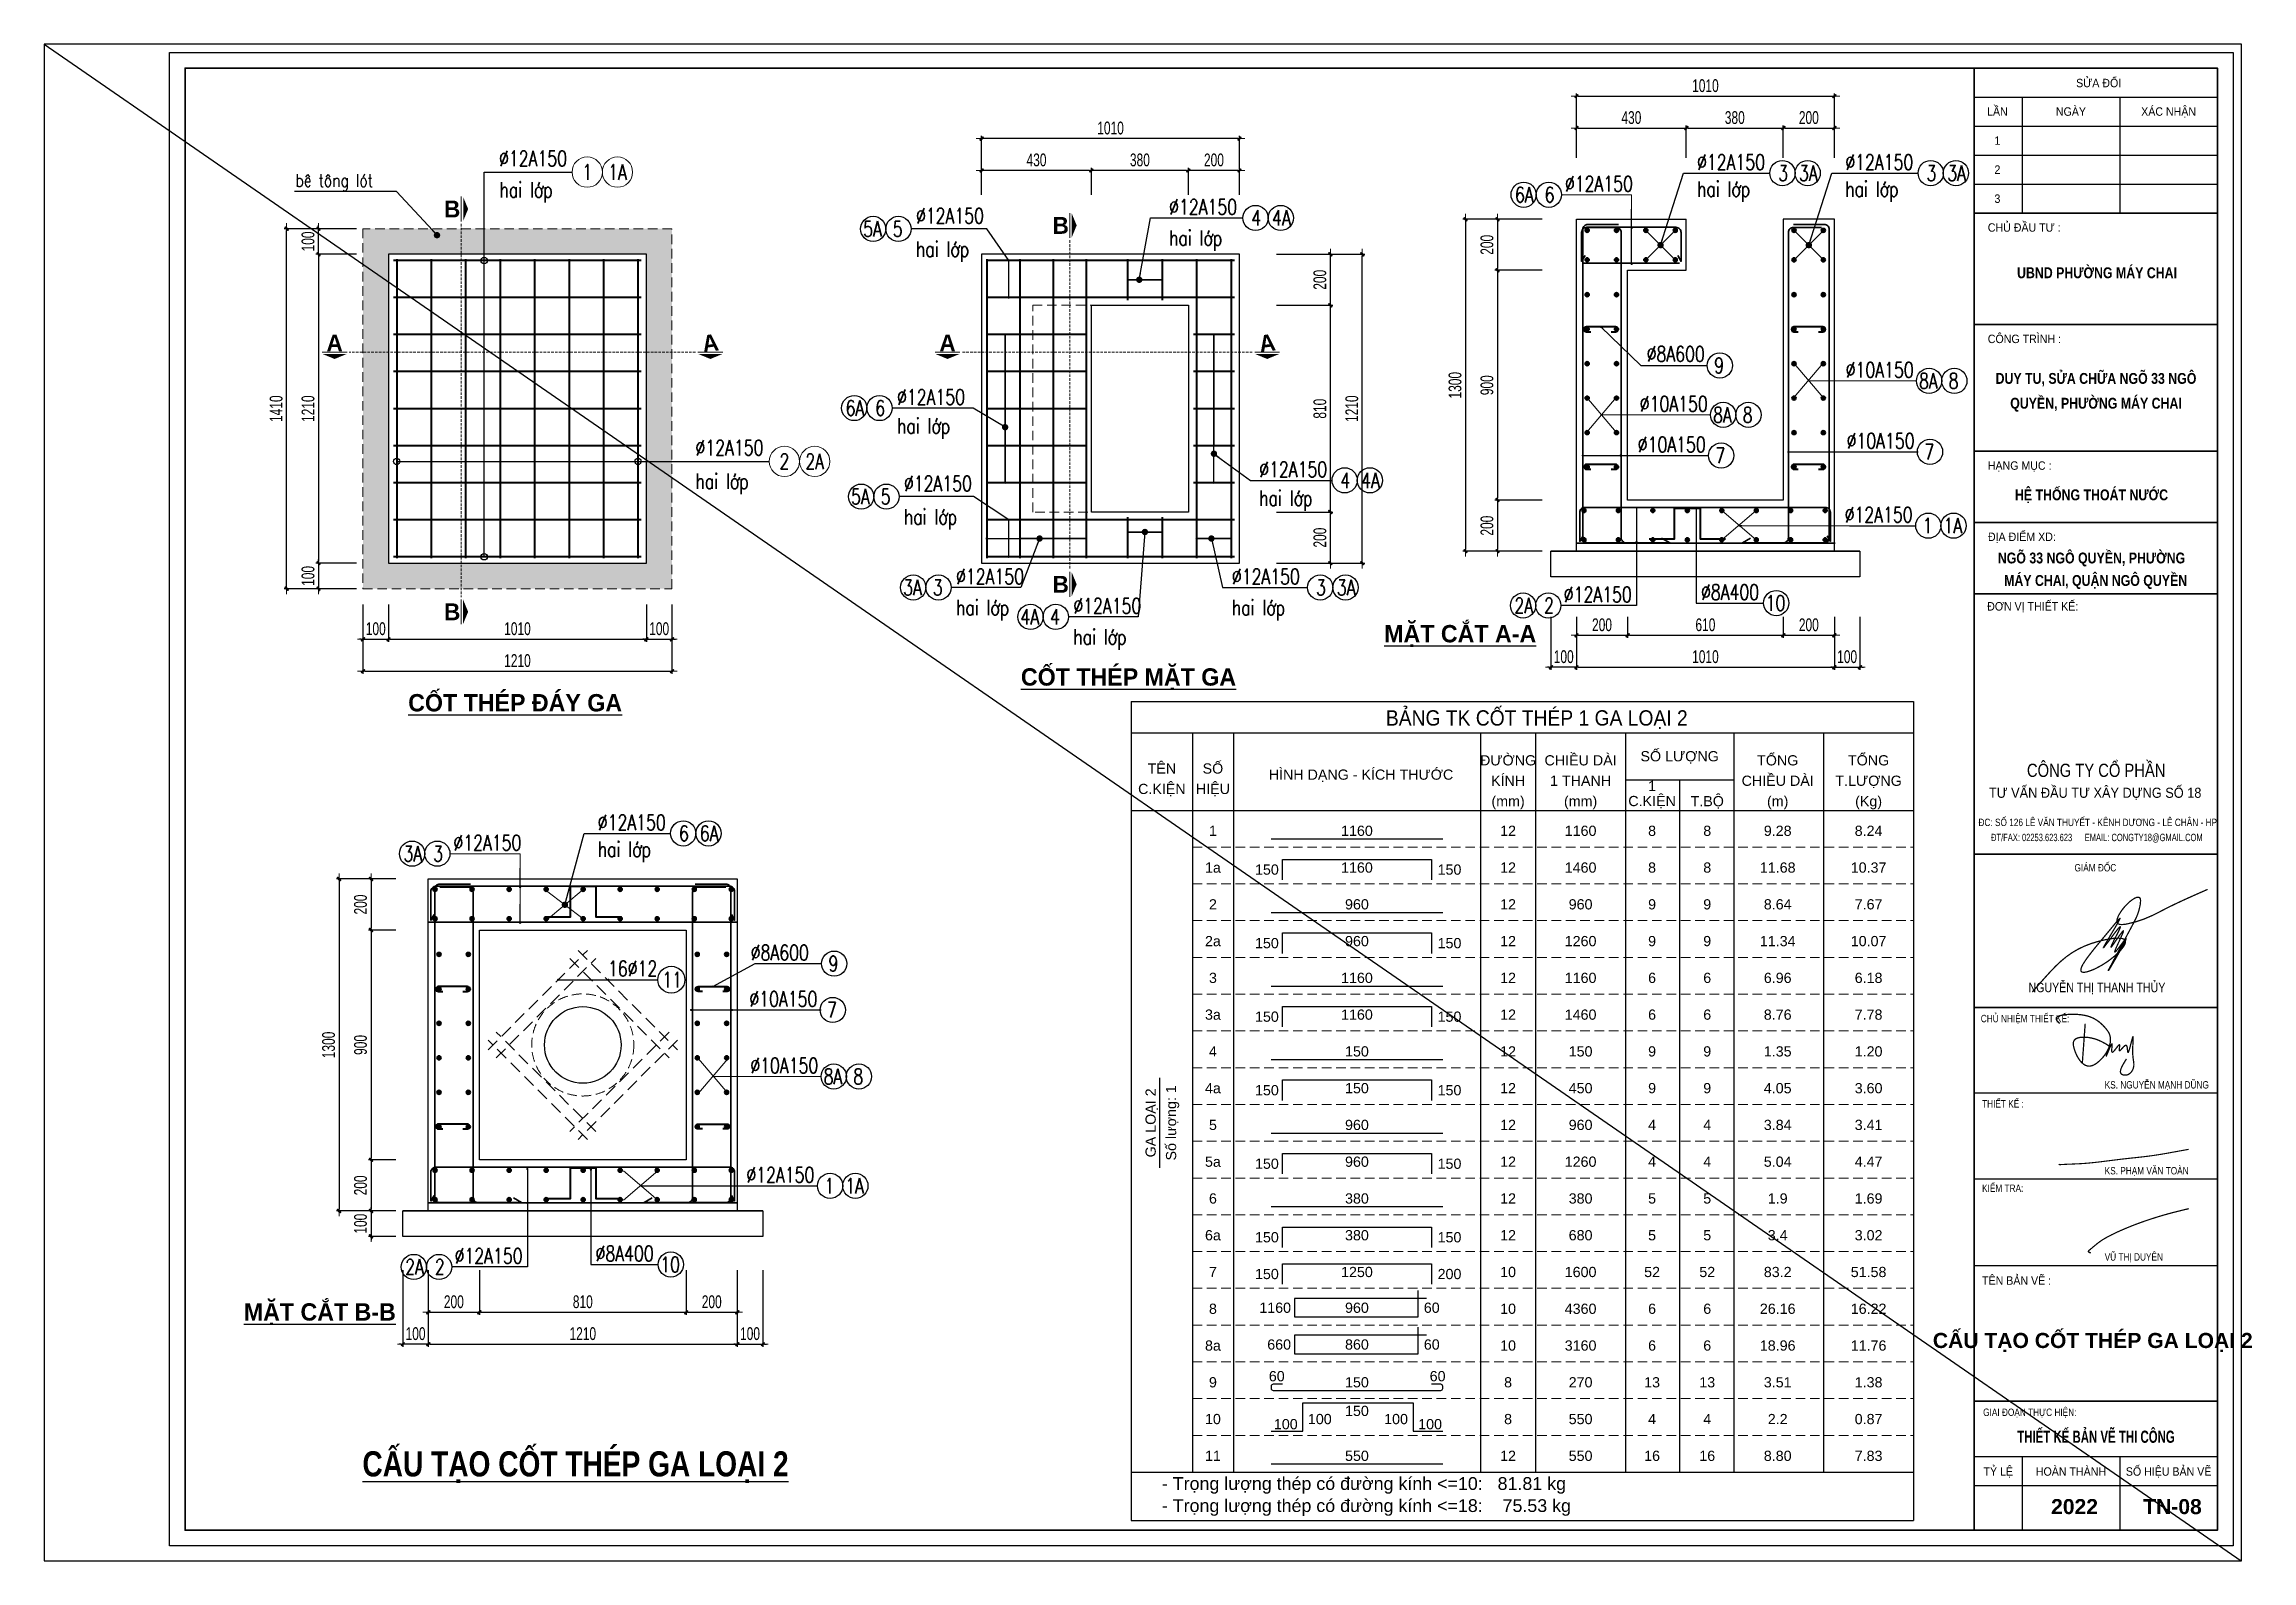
# Model space of a CAD drawing. Header units: inches. Extents: x 144032 to 217447, y 5454 to 57833.
# Drawn here: x 178594 to 187241, y 36795 to 42735 of the extents above; entities that cross this region are included whole.
import ezdxf
from ezdxf.enums import TextEntityAlignment as Align

# ---------------------------------------------------------------- set-up
doc = ezdxf.new("R2010")
doc.units = ezdxf.units.IN
doc.header["$MEASUREMENT"] = 0
doc.linetypes.add('DASHED', pattern=[0.75, 0.5, -0.25])
doc.linetypes.add('HIDDEN', pattern=[0.375, 0.25, -0.125])
for name, color, linetype, lineweight in [('2 - Text2', 2, 'Continuous', 20), ('ISO', 153, 'Continuous', 13), ('LC Dim', 8, 'Continuous', 18), ('LC Hatch', 252, 'Continuous', 9), ('LC ISO', 153, 'Continuous', 13), ('LC Khac', 4, 'Continuous', 9), ('LC MANH DUT', 35, 'HIDDEN', 5), ('LC Net dam 1', 30, 'Continuous', 30), ('LC Net dam2', 6, 'Continuous', 40), ('LC Net manh', 9, 'Continuous', 5), ('LC Net thay', 7, 'Continuous', 25), ('LC Text1', 3, 'Continuous', 20), ('LC Text2', 7, 'Continuous', 25), ('THEP', 1, 'Continuous', 35)]:
    doc.layers.add(name, color=color, linetype=linetype, lineweight=lineweight)
for name, color, linetype in [('BT7-THAY', 7, 'Continuous'), ('ENTTNTHIETKE1', 2, 'Continuous'), ('GHICHU', 7, 'Continuous'), ('KHUNGTEN', 5, 'Continuous'), ('T.bao', 6, 'Continuous'), ('TXT', 5, 'Continuous')]:
    doc.layers.add(name, color=color, linetype=linetype)
doc.layers.add('KCS_Plotter', color=11, linetype='Continuous', plot=False)
doc.styles.add('EG 1', font='')
doc.styles.add('Hoa', font='micross.ttf')
doc.styles.add('HOATBIF', font='hoatbif.shx', dxfattribs={"width": 0.7})
doc.styles.add('LC 1', font='')
doc.styles.add('LC 3', font='vnsimli.shx', dxfattribs={"width": 0.75})
doc.styles.add('LC3', font='', dxfattribs={"width": 0.8})
doc.styles.add('style1', font='')
doc.styles.add('T2', font='', dxfattribs={"width": 0.8})
doc.styles.add('THANG2', font='')
doc.styles.add('THUONG', font='', dxfattribs={"height": 40})
doc.styles.add('VnAvantH-B', font='')
doc.styles.get('EG 1').set_extended_font_data('.VnAvantH', bold=True)
doc.styles.get('LC 1').set_extended_font_data('.VnAvantH', bold=True)
doc.styles.get('LC3').set_extended_font_data('.VnArialH', bold=True)
doc.styles.get('style1').set_extended_font_data('.VnAvantH')
doc.styles.get('T2').set_extended_font_data('.VnArialH')
doc.styles.get('THANG2').set_extended_font_data('.VnHelvetInsH', bold=True)
doc.styles.get('THUONG').set_extended_font_data('.VnArial')
doc.styles.get('VnAvantH-B').set_extended_font_data('.VnAvantH', bold=True)
doc.dimstyles.new('1-100(1-25)', dxfattribs={"dimscale": 25, "dimtxt": 2.5, "dimasz": 0.35, "dimexe": 0.5, "dimexo": 0, "dimgap": 0.8, "dimtad": 1, "dimdec": 0, "dimzin": 0, "dimdsep": 46, "dimtxsty": 'HOATBIF', "dimblk1": 'DOT', "dimblk2": 'DOT', "dimsah": 1, "dimcen": -1, "dimdle": 1, "dimclrd": 256, "dimclre": 256, "dimclrt": 4, "dimadec": 3, "dimazin": 2, "dimtfac": 0.333333, "dimtdec": 0, "dimtix": 1, "dimtmove": 2, "dimatfit": 3, "dimldrblk": 'DOT', "dimfxl": 1, "dimtvp": 0.833333, "dimtolj": 1, "dimtzin": 0, "dimarcsym": 0})

msp = doc.modelspace()

# ---------------------------------------------------------------- texts
at = {"layer": 'GHICHU', "color": 0, "style": 'THANG2'}
for s, height, p in [('cÊu t¹o cèt thÐp ga lo¹i 2', 59.129, (186618, 37628.7)), ('2022', 59.13, (186546.6, 36978)), ('tn-08', 59.13, (186930.2, 36978))]:
    msp.add_text(s, height=height, rotation=359.99922, dxfattribs=at).set_placement(p, align=Align.CENTER)
at = {"layer": 'LC Text1', "color": 3, "style": 'LC 3', "width": 0.8}
msp.add_text('bª t«ng lãt', height=50.002, rotation=359.99922, dxfattribs=at).set_placement((179578.6, 42176.7))
at = {"layer": 'LC Text1', "style": 'Hoa'}
for s, p in [('1', (183172, 39622.5)), ('1160', (183736, 39622.5)), ('12', (184328, 39622.5)), ('1160', (184612, 39622.5)), ('8', (184892, 39622.5)), ('8', (185108, 39622.5)), ('9.28', (185384, 39622.5)), ('8.24', (185740, 39622.5)), ('1a', (183172, 39478.5)), ('1160', (183736, 39478.5)), ('12', (184328, 39478.5)), ('2', (183172, 39334.5)), ('960', (183736, 39334.5)), ('12', (184328, 39334.5)), ('960', (184612, 39334.5)), ('9', (184892, 39334.5)), ('9', (185108, 39334.5)), ('8.64', (185384, 39334.5)), ('7.67', (185740, 39334.5)), ('2a', (183172, 39190.5)), ('960', (183736, 39190.5)), ('12', (184328, 39190.5)), ('3', (183172, 39046.5)), ('1160', (183736, 39046.5)), ('12', (184328, 39046.5)), ('1160', (184612, 39046.5)), ('6', (184892, 39046.5)), ('6', (185108, 39046.5)), ('6.96', (185384, 39046.5)), ('6.18', (185740, 39046.5)), ('3a', (183172, 38902.5)), ('1160', (183736, 38902.5)), ('12', (184328, 38902.5)), ('4', (183172, 38758.5)), ('150', (183736, 38758.5)), ('12', (184328, 38758.5)), ('150', (184612, 38758.5)), ('9', (184892, 38758.5)), ('9', (185108, 38758.5)), ('1.35', (185384, 38758.5)), ('1.20', (185740, 38758.5)), ('4a', (183172, 38614.5)), ('150', (183736, 38614.5)), ('12', (184328, 38614.5)), ('5', (183172, 38470.5)), ('960', (183736, 38470.5)), ('12', (184328, 38470.5)), ('960', (184612, 38470.5)), ('4', (184892, 38470.5)), ('4', (185108, 38470.5)), ('3.84', (185384, 38470.5)), ('3.41', (185740, 38470.5)), ('5a', (183172, 38326.5)), ('960', (183736, 38326.5)), ('12', (184328, 38326.5)), ('6', (183172, 38182.5)), ('380', (183736, 38182.5)), ('12', (184328, 38182.5)), ('380', (184612, 38182.5)), ('5', (184892, 38182.5)), ('5', (185108, 38182.5)), ('1.9', (185384, 38182.5)), ('1.69', (185740, 38182.5)), ('6a', (183172, 38038.5)), ('380', (183736, 38038.5)), ('12', (184328, 38038.5)), ('7', (183172, 37894.5)), ('1250', (183736, 37894.5)), ('10', (184328, 37894.5)), ('8', (183172, 37750.5)), ('960', (183736, 37754.5)), ('10', (184328, 37750.5)), ('8a', (183172, 37606.5)), ('860', (183736, 37610.5)), ('10', (184328, 37606.5)), ('60', (183422, 37486.5)), ('60', (184052, 37486.5)), ('9', (183172, 37462.5)), ('150', (183736, 37462.5)), ('8', (184328, 37462.5)), ('10', (183172, 37318.5)), ('8', (184328, 37318.5)), ('11', (183172, 37174.5)), ('550', (183736, 37174.5)), ('12', (184328, 37174.5)), ('550', (184612, 37174.5)), ('16', (184892, 37174.5)), ('16', (185108, 37174.5)), ('8.80', (185384, 37174.5)), ('7.83', (185740, 37174.5))]:
    msp.add_text(s, height=40, dxfattribs=at).set_placement(p, align=Align.BOTTOM_CENTER)
for s, p in [('150', (183430, 39470.5)), ('150', (183430, 39182.5)), ('150', (183430, 38894.5)), ('150', (183430, 38606.5)), ('150', (183430, 38318.5)), ('150', (183430, 38030.5)), ('150', (183430, 37886.5)), ('1160', (183478, 37754.5)), ('660', (183478, 37610.5))]:
    msp.add_text(s, height=40, dxfattribs=at).set_placement(p, align=Align.BOTTOM_RIGHT)
for s, p in [('150', (184052, 39470.5)), ('150', (184052, 39182.5)), ('150', (184052, 38894.5)), ('150', (184052, 38606.5)), ('150', (184052, 38318.5)), ('150', (184052, 38030.5)), ('200', (184052, 37886.5)), ('60', (183998, 37754.5)), ('60', (183998, 37610.5))]:
    msp.add_text(s, height=40, dxfattribs=at).set_placement(p, align=Align.BOTTOM_LEFT)
at = {"layer": 'LC Text1', "color": 7, "style": 'Hoa'}
for s, p in [('1460', (184612, 39478.5)), ('8', (184892, 39478.5)), ('8', (185108, 39478.5)), ('11.68', (185384, 39478.5)), ('10.37', (185740, 39478.5)), ('1260', (184612, 39190.5)), ('9', (184892, 39190.5)), ('9', (185108, 39190.5)), ('11.34', (185384, 39190.5)), ('10.07', (185740, 39190.5)), ('1460', (184612, 38902.5)), ('6', (184892, 38902.5)), ('6', (185108, 38902.5)), ('8.76', (185384, 38902.5)), ('7.78', (185740, 38902.5)), ('450', (184612, 38614.5)), ('9', (184892, 38614.5)), ('9', (185108, 38614.5)), ('4.05', (185384, 38614.5)), ('3.60', (185740, 38614.5)), ('1260', (184612, 38326.5)), ('4', (184892, 38326.5)), ('4', (185108, 38326.5)), ('5.04', (185384, 38326.5)), ('4.47', (185740, 38326.5)), ('680', (184612, 38038.5)), ('5', (184892, 38038.5)), ('5', (185108, 38038.5)), ('3.4', (185384, 38038.5)), ('3.02', (185740, 38038.5)), ('1600', (184612, 37894.5)), ('52', (184892, 37894.5)), ('52', (185108, 37894.5)), ('83.2', (185384, 37894.5)), ('51.58', (185740, 37894.5)), ('4360', (184612, 37750.5)), ('6', (184892, 37750.5)), ('6', (185108, 37750.5)), ('26.16', (185384, 37750.5)), ('16.22', (185740, 37750.5)), ('3160', (184612, 37606.5)), ('6', (184892, 37606.5)), ('6', (185108, 37606.5)), ('18.96', (185384, 37606.5)), ('11.76', (185740, 37606.5)), ('270', (184612, 37462.5)), ('13', (184892, 37462.5)), ('13', (185108, 37462.5)), ('3.51', (185384, 37462.5)), ('1.38', (185740, 37462.5)), ('550', (184612, 37318.5)), ('4', (184892, 37318.5)), ('4', (185108, 37318.5)), ('2.2', (185384, 37318.5)), ('0.87', (185740, 37318.5))]:
    msp.add_text(s, height=40, dxfattribs=at).set_placement(p, align=Align.BOTTOM_CENTER)
at = {"layer": 'LC Text1', "style": 'Hoa'}
for p in [(183544, 37330.5), (183976, 37310.5)]:
    msp.add_text('100', height=40, dxfattribs=at).set_placement(p)
msp.add_text('150', height=40, dxfattribs=at).set_placement((183736, 37362.5), align=Align.CENTER)
for p in [(183936, 37330.5), (183504, 37310.5)]:
    msp.add_text('100', height=40, dxfattribs=at).set_placement(p, align=Align.RIGHT)
at = {"layer": 'LC Text2', "linetype": 'ByBlock', "style": 'LC 3', "width": 0.75}
for s, p in [('%%C12A150', (180376, 42257.9)), ('%%C12A150', (185068.1, 42243.4)), ('%%C12A150', (185648.8, 42243.4)), ('hai líp', (180377.8, 42134.8)), ('%%C12A150', (184550.7, 42158.7)), ('hai líp', (185068.1, 42138)), ('hai líp', (185648.8, 42138)), ('%%C12A150', (183000.4, 42067.7)), ('%%C12A150', (182009, 42033.1)), ('hai líp', (182009, 41902.6)), ('hai líp', (183000.4, 41946.2)), ('%%C8A600', (184870.7, 41492.1)), ('%%C10A150', (185650.4, 41429.5)), ('%%C12A150', (181934.9, 41323.2)), ('%%C10A150', (184843.8, 41296.5)), ('hai líp', (181934.9, 41210.2)), ('%%C12A150', (181145.5, 41124.9)), ('%%C10A150', (184835.9, 41137.1)), ('%%C10A150', (185653.9, 41151.6)), ('%%C12A150', (183353.4, 41040)), ('hai líp', (181145.5, 40993.4)), ('%%C12A150', (181961.9, 40984.6)), ('hai líp', (183353.4, 40927.6)), ('hai líp', (181961.9, 40854.1)), ('%%C12A150', (185646.2, 40862.5)), ('%%C12A150', (182165.9, 40620.2)), ('%%C12A150', (183246.4, 40620.2)), ('hai líp', (182165.9, 40498.7)), ('%%C12A150', (182625.3, 40505.2)), ('hai líp', (183246.4, 40498.7)), ('%%C12A150', (184546.4, 40549.8)), ('%%C8A400', (185083.5, 40559.4)), ('hai líp', (182625.3, 40383.7)), ('%%C12A150', (180762.9, 39657.3)), ('%%C12A150', (180197.3, 39577.8)), ('hai líp', (180762.9, 39551.9)), ('%%C8A600', (181361.8, 39147.2)), ('%%C10A150', (181356.4, 38965.7)), ('%%C10A150', (181360.2, 38705.2)), ('%%C12A150', (181344.7, 38277)), ('%%C12A150', (180202, 37959.2)), ('%%C8A400', (180754.1, 37968.7))]:
    msp.add_text(s, height=60, dxfattribs=at).set_placement(p)
for s, p in [('1', (180721.3, 42234.2)), ('1A', (180839.9, 42234.2)), ('3', (185405.3, 42230.4)), ('3A', (185504.1, 42230.4)), ('3', (185986.1, 42230.4)), ('3A', (186084.9, 42230.4)), ('6A', (184391.7, 42145.7)), ('6', (184490.5, 42145.7)), ('5A', (181838.6, 42011.7)), ('5', (181937.4, 42011.7)), ('4', (183341.7, 42054.7)), ('4A', (183440.5, 42054.7)), ('9', (185154.5, 41477.1)), ('8A', (185974.2, 41416.5)), ('8', (186072.9, 41416.5)), ('6A', (181770.1, 41310.2)), ('6', (181868.9, 41310.2)), ('8A', (185167.6, 41283.5)), ('8', (185266.4, 41283.5)), ('7', (185977.7, 41138.6)), ('2', (181493.8, 41101.2)), ('2A', (181612.4, 41101.2)), ('7', (185159.7, 41124.1)), ('5A', (181791.5, 40963.2)), ('5', (181890.3, 40963.2)), ('4', (183690.7, 41027)), ('4A', (183789.5, 41027)), ('1', (185971.2, 40849.5)), ('1A', (186070, 40849.5)), ('3A', (181995.5, 40607.2)), ('3', (182094.3, 40607.2)), ('3', (183595.2, 40607.2)), ('3A', (183694, 40607.2)), ('2A', (184389.5, 40536.8)), ('2', (184488.3, 40536.8)), ('10', (185375.4, 40546.4)), ('4A', (182454.9, 40492.2)), ('4', (182553.7, 40492.2)), ('6', (181100.2, 39644.3)), ('6A', (181199, 39644.3)), ('3A', (180038.3, 39564.8)), ('3', (180137.1, 39564.8)), ('9', (181685.6, 39134.2)), ('7', (181680.2, 38952.7)), ('8A', (181684, 38692.2)), ('8', (181782.8, 38692.2)), ('1', (181669.8, 38263.9)), ('1A', (181768.6, 38263.9)), ('2A', (180045.1, 37946.2)), ('2', (180143.9, 37946.2)), ('10', (181046, 37955.7))]:
    msp.add_text(s, height=60, dxfattribs=at).set_placement(p, align=Align.MIDDLE_CENTER)
at = {"layer": 'LC Text2', "color": 4, "style": 'Hoa', "width": 0.9}
msp.add_text('BẢNG TK CỐT THÉP 1 GA LOẠI 2', height=60, dxfattribs=at).set_placement((184440.5, 40066.5), align=Align.CENTER)
at = {"layer": 'LC Text2'}
for s, style, p in [('ĐƯỜNG', 'Hoa', (184328, 39910.5)), ('CHIỀU DÀI', 'Hoa', (184612, 39910.5)), ('SỐ LƯỢNG', 'Hoa', (185000, 39926.5)), ('TỔNG', 'Hoa', (185384, 39910.5)), ('TỔNG', 'Hoa', (185740, 39910.5)), ('TÊN', 'Hoa', (182972, 39878.5)), ('SỐ', 'Hoa', (183172, 39878.5)), ('HÌNH DẠNG - KÍCH THƯỚC', 'Hoa', (183752, 39854.5)), ('KÍNH', 'Hoa', (184328, 39830.5)), ('1 THANH', 'Hoa', (184612, 39830.5)), ('CHIỀU DÀI', 'Hoa', (185384, 39830.5)), ('T.LƯỢNG', 'Hoa', (185740, 39830.5)), ('C.KIỆN', 'Hoa', (182972, 39798.5)), ('HIỆU', 'Hoa', (183172, 39798.5)), ('(mm)', 'THUONG', (184328, 39750.5)), ('(mm)', 'THUONG', (184612, 39750.5)), ('C.KIỆN', 'Hoa', (184892, 39751)), ('1', 'Hoa', (184892, 39810.5)), ('T.BỘ', 'Hoa', (185108, 39750.5)), ('(m)', 'THUONG', (185384, 39750.5)), ('(Kg)', 'THUONG', (185740, 39750.5))]:
    msp.add_text(s, height=40, dxfattribs=dict(at, style=style)).set_placement(p, align=Align.CENTER)
at = {"layer": 'LC Text2', "ltscale": 100, "style": 'LC 3', "width": 0.75}
msp.add_text('16%%C12', height=60, dxfattribs=at).set_placement((180802.8, 39084.9))
msp.add_text('11', height=60, dxfattribs=at).set_placement((181053.8, 39071), align=Align.MIDDLE_CENTER)
at = {"layer": 'LC Text2', "style": 'Hoa'}
for s, p in [('Số lượng: 1', (183028, 38510.5)), ('GA LOẠI 2', (182948, 38510.5))]:
    msp.add_text(s, height=40, rotation=90.00021, dxfattribs=at).set_placement(p, align=Align.CENTER)
for s, p in [('- Trọng lượng thép có đường kính <=10:   81.81 kg', (182972, 37073)), ('- Trọng lượng thép có đường kính <=18:    75.53 kg', (182972, 36986.5))]:
    msp.add_text(s, height=50, dxfattribs=at).set_placement(p)

# ---------------------------------------------------------------- blocks, each defined once
blk = doc.blocks.new('DOT')
at = {"layer": 'LC Dim'}
blk.add_line((-3, 0), (3, 0), dxfattribs=at)
at = {"layer": 'LC Dim', "color": 4}
blk.add_line((-1, -1), (1, 1), dxfattribs=at)
blk.add_lwpolyline([(0.5, 1), (-1, -0.5), (-0.5, -1), (1, 0.5)], close=True, dxfattribs=at)
blk = doc.blocks.new('TIEUDE2')
at = {"layer": 'LC Text2', "color": 7, "style": 'LC 1'}
blk.add_attdef('%%UTIªU§Ò', text='', height=3.5, dxfattribs=at).set_placement((0, 0), align=Align.BOTTOM_CENTER)
blk.add_attdef('TL', text='', height=2.2, dxfattribs=at).set_placement((0, -1.8), align=Align.TOP_CENTER)
blk = doc.blocks.new('TIEUDE1')
at = {"layer": '2 - Text2', "color": 7, "style": 'EG 1'}
blk.add_attdef('TIªU§Ò', text='', height=5, dxfattribs=at).set_placement((0, 0), align=Align.BOTTOM_CENTER)
blk.add_attdef('TL', text='', height=3, dxfattribs=at).set_placement((0, -2), align=Align.TOP_CENTER)
blk = doc.blocks.new('*D188')
at = {"layer": 'Defpoints', "color": 0, "transparency": 16777216}
for p in [(179669, 42012.7), (179818, 42012.7), (179818, 41912.7)]:
    blk.add_point(p, dxfattribs=at)
at = {"layer": 'LC Dim', "lineweight": -2, "transparency": 16777216}
for p, q in [((179669, 42019.7), (179669, 42026.7)), ((179818, 42012.7), (179659, 42012.7)), ((179669, 41912.7), (179669, 42012.7)), ((179818, 41912.7), (179659, 41912.7)), ((179669, 41905.7), (179669, 41898.7))]:
    blk.add_line(p, q, dxfattribs=at)
at = {"layer": 'LC Dim', "lineweight": -2, "transparency": 16777216, "xscale": 7, "yscale": 7, "zscale": 7}
for p, rotation in [((179669, 42012.7), 270), ((179669, 41912.7), 90)]:
    blk.add_blockref('DOT', p, dxfattribs=dict(at, rotation=rotation))
at = {"layer": 'LC Dim', "color": 4, "transparency": 16777216, "insert": (179628, 41962.7), "char_height": 50, "attachment_point": 5, "rotation": 90, "style": 'HOATBIF'}
blk.add_mtext('\\A1;100', dxfattribs=at)
blk = doc.blocks.new('_Dot')
at = {"color": 0, "linetype": 'ByBlock', "lineweight": -2}
blk.add_line((-0.5, 0), (-1, 0), dxfattribs=at)
at = {"color": 0, "linetype": 'ByBlock', "const_width": 0.5}
blk.add_lwpolyline([(-0.25, 0, 1), (0.25, 0, 1)], format="xyb", close=True, dxfattribs=at)
blk = doc.blocks.new('*D189')
at = {"layer": 'Defpoints', "color": 0, "transparency": 16777216}
for p in [(179818, 41912.7), (179669, 40702.7), (179818, 40702.7)]:
    blk.add_point(p, dxfattribs=at)
at = {"layer": 'LC Dim', "lineweight": -2, "transparency": 16777216}
for p, q in [((179818, 41912.7), (179659, 41912.7)), ((179669, 41905.7), (179669, 40709.7)), ((179818, 40702.7), (179659, 40702.7))]:
    blk.add_line(p, q, dxfattribs=at)
at = {"layer": 'LC Dim', "lineweight": -2, "transparency": 16777216, "xscale": 7, "yscale": 7, "zscale": 7}
for p, rotation in [((179669, 41912.7), 90), ((179669, 40702.7), 270)]:
    blk.add_blockref('DOT', p, dxfattribs=dict(at, rotation=rotation))
at = {"layer": 'LC Dim', "color": 4, "transparency": 16777216, "insert": (179628, 41307.7), "char_height": 50, "attachment_point": 5, "rotation": 90, "style": 'HOATBIF'}
blk.add_mtext('\\A1;1210', dxfattribs=at)
blk = doc.blocks.new('*D190')
at = {"layer": 'Defpoints', "color": 0, "transparency": 16777216}
for p in [(179818, 40702.7), (179669, 40602.7), (179818, 40602.7)]:
    blk.add_point(p, dxfattribs=at)
at = {"layer": 'LC Dim', "lineweight": -2, "transparency": 16777216}
for p, q in [((179818, 40702.7), (179659, 40702.7)), ((179669, 40709.7), (179669, 40716.7)), ((179669, 40702.7), (179669, 40602.7)), ((179818, 40602.7), (179659, 40602.7)), ((179669, 40595.7), (179669, 40588.7))]:
    blk.add_line(p, q, dxfattribs=at)
at = {"layer": 'LC Dim', "lineweight": -2, "transparency": 16777216, "xscale": 7, "yscale": 7, "zscale": 7}
for p, rotation in [((179669, 40702.7), 270), ((179669, 40602.7), 90)]:
    blk.add_blockref('DOT', p, dxfattribs=dict(at, rotation=rotation))
at = {"layer": 'LC Dim', "color": 4, "transparency": 16777216, "insert": (179628, 40652.7), "char_height": 50, "attachment_point": 5, "rotation": 90, "style": 'HOATBIF'}
blk.add_mtext('\\A1;100', dxfattribs=at)
blk = doc.blocks.new('*D191')
at = {"layer": 'Defpoints', "color": 0, "transparency": 16777216}
for p in [(179544, 42012.7), (179818, 42012.7), (179818, 40602.7)]:
    blk.add_point(p, dxfattribs=at)
at = {"layer": 'LC Dim', "lineweight": -2, "transparency": 16777216}
for p, q in [((179818, 42012.7), (179534, 42012.7)), ((179544, 40609.7), (179544, 42005.7)), ((179818, 40602.7), (179534, 40602.7))]:
    blk.add_line(p, q, dxfattribs=at)
at = {"layer": 'LC Dim', "lineweight": -2, "transparency": 16777216, "xscale": 7, "yscale": 7, "zscale": 7}
for p, rotation in [((179544, 42012.7), 90), ((179544, 40602.7), 270)]:
    blk.add_blockref('DOT', p, dxfattribs=dict(at, rotation=rotation))
at = {"layer": 'LC Dim', "color": 4, "transparency": 16777216, "insert": (179503, 41307.7), "char_height": 50, "attachment_point": 5, "rotation": 90, "style": 'HOATBIF'}
blk.add_mtext('\\A1;1410', dxfattribs=at)
blk = doc.blocks.new('*D192')
at = {"layer": 'Defpoints', "color": 0, "transparency": 16777216}
for p in [(179843.1, 40540.7), (179943.1, 40540.7), (179943.1, 40404.7)]:
    blk.add_point(p, dxfattribs=at)
at = {"layer": 'LC Dim', "lineweight": -2, "transparency": 16777216}
for p, q in [((179843.1, 40540.7), (179843.1, 40394.7)), ((179943.1, 40540.7), (179943.1, 40394.7)), ((179836.1, 40404.7), (179829.1, 40404.7)), ((179843.1, 40404.7), (179943.1, 40404.7)), ((179950.1, 40404.7), (179957.1, 40404.7))]:
    blk.add_line(p, q, dxfattribs=at)
at = {"layer": 'LC Dim', "lineweight": -2, "transparency": 16777216, "xscale": 7, "yscale": 7, "zscale": 7}
blk.add_blockref('DOT', (179843.1, 40404.7), dxfattribs=at)
at = {"layer": 'LC Dim', "lineweight": -2, "transparency": 16777216, "xscale": 7, "yscale": 7, "zscale": 7, "rotation": 180}
blk.add_blockref('DOT', (179943.1, 40404.7), dxfattribs=at)
at = {"layer": 'LC Dim', "color": 4, "transparency": 16777216, "insert": (179893.1, 40445.7), "char_height": 50, "attachment_point": 5, "style": 'HOATBIF'}
blk.add_mtext('\\A1;100', dxfattribs=at)
blk = doc.blocks.new('*D193')
at = {"layer": 'Defpoints', "color": 0, "transparency": 16777216}
for p in [(179943.1, 40540.7), (180953.1, 40540.7), (180953.1, 40404.7)]:
    blk.add_point(p, dxfattribs=at)
at = {"layer": 'LC Dim', "lineweight": -2, "transparency": 16777216}
for p, q in [((179943.1, 40540.7), (179943.1, 40394.7)), ((180953.1, 40540.7), (180953.1, 40394.7)), ((179950.1, 40404.7), (180946.1, 40404.7))]:
    blk.add_line(p, q, dxfattribs=at)
at = {"layer": 'LC Dim', "lineweight": -2, "transparency": 16777216, "xscale": 7, "yscale": 7, "zscale": 7, "rotation": 180}
blk.add_blockref('DOT', (179943.1, 40404.7), dxfattribs=at)
at = {"layer": 'LC Dim', "lineweight": -2, "transparency": 16777216, "xscale": 7, "yscale": 7, "zscale": 7}
blk.add_blockref('DOT', (180953.1, 40404.7), dxfattribs=at)
at = {"layer": 'LC Dim', "color": 4, "transparency": 16777216, "insert": (180448.1, 40445.7), "char_height": 50, "attachment_point": 5, "style": 'HOATBIF'}
blk.add_mtext('\\A1;1010', dxfattribs=at)
blk = doc.blocks.new('*D194')
at = {"layer": 'Defpoints', "color": 0, "transparency": 16777216}
for p in [(180953.1, 40540.7), (181053.1, 40540.7), (181053.1, 40404.7)]:
    blk.add_point(p, dxfattribs=at)
at = {"layer": 'LC Dim', "lineweight": -2, "transparency": 16777216}
for p, q in [((180953.1, 40540.7), (180953.1, 40394.7)), ((181053.1, 40540.7), (181053.1, 40394.7)), ((180946.1, 40404.7), (180939.1, 40404.7)), ((180953.1, 40404.7), (181053.1, 40404.7)), ((181060.1, 40404.7), (181067.1, 40404.7))]:
    blk.add_line(p, q, dxfattribs=at)
at = {"layer": 'LC Dim', "lineweight": -2, "transparency": 16777216, "xscale": 7, "yscale": 7, "zscale": 7}
blk.add_blockref('DOT', (180953.1, 40404.7), dxfattribs=at)
at = {"layer": 'LC Dim', "lineweight": -2, "transparency": 16777216, "xscale": 7, "yscale": 7, "zscale": 7, "rotation": 180}
blk.add_blockref('DOT', (181053.1, 40404.7), dxfattribs=at)
at = {"layer": 'LC Dim', "color": 4, "transparency": 16777216, "insert": (181003.1, 40445.7), "char_height": 50, "attachment_point": 5, "style": 'HOATBIF'}
blk.add_mtext('\\A1;100', dxfattribs=at)
blk = doc.blocks.new('*D195')
at = {"layer": 'Defpoints', "color": 0, "transparency": 16777216}
for p in [(179843.1, 40540.7), (181053.1, 40540.7), (181053.1, 40279.7)]:
    blk.add_point(p, dxfattribs=at)
at = {"layer": 'LC Dim', "lineweight": -2, "transparency": 16777216}
for p, q in [((179843.1, 40540.7), (179843.1, 40269.7)), ((181053.1, 40540.7), (181053.1, 40269.7)), ((179850.1, 40279.7), (181046.1, 40279.7))]:
    blk.add_line(p, q, dxfattribs=at)
at = {"layer": 'LC Dim', "lineweight": -2, "transparency": 16777216, "xscale": 7, "yscale": 7, "zscale": 7, "rotation": 180}
blk.add_blockref('DOT', (179843.1, 40279.7), dxfattribs=at)
at = {"layer": 'LC Dim', "lineweight": -2, "transparency": 16777216, "xscale": 7, "yscale": 7, "zscale": 7}
blk.add_blockref('DOT', (181053.1, 40279.7), dxfattribs=at)
at = {"layer": 'LC Dim', "color": 4, "transparency": 16777216, "insert": (180448.1, 40320.7), "char_height": 50, "attachment_point": 5, "style": 'HOATBIF'}
blk.add_mtext('\\A1;1210', dxfattribs=at)
blk = doc.blocks.new('*U196')
at = {"layer": 'LC Khac', "color": 1, "ltscale": 2}
for p, q in [((0, 485), (0, 0)), ((0, -6872), (0, -7358))]:
    blk.add_line(p, q, dxfattribs=at)
for points in [[(134, 243, 0, 471, 0), (37, 243, 275, 275, 0)], [(134, -7115, 0, 471, 0), (37, -7115, 275, 275, 0)]]:
    blk.add_lwpolyline(points, format="xyseb", dxfattribs=at)
at = {"layer": 'LC MANH DUT', "ltscale": 200}
blk.add_line((0, -49), (0, -6828), dxfattribs=at)
at = {"ltscale": 2, "style": 'LC 1'}
for p in [(-179, 243), (-179, -7115)]:
    blk.add_attdef('LC', text='', height=330, dxfattribs=at).set_placement(p, align=Align.MIDDLE_CENTER)
blk = doc.blocks.new('*U197')
at = {"layer": 'LC Khac', "color": 1, "ltscale": 2}
for p, q in [((0, 485), (0, 0)), ((0, -5774), (0, -6260))]:
    blk.add_line(p, q, dxfattribs=at)
for points in [[(134, 243, 0, 471, 0), (37, 243, 275, 275, 0)], [(134, -6017, 0, 471, 0), (37, -6017, 275, 275, 0)]]:
    blk.add_lwpolyline(points, format="xyseb", dxfattribs=at)
at = {"layer": 'LC MANH DUT', "ltscale": 200}
blk.add_line((0, -49), (0, -5730), dxfattribs=at)
at = {"ltscale": 2, "style": 'LC 1'}
for p in [(-179, 243), (-179, -6017)]:
    blk.add_attdef('LC', text='', height=330, dxfattribs=at).set_placement(p, align=Align.MIDDLE_CENTER)
blk = doc.blocks.new('*D198')
at = {"layer": 'Defpoints', "color": 0, "transparency": 16777216}
for p in [(183076, 42240.7), (183076, 42145.7), (183276, 42145.7)]:
    blk.add_point(p, dxfattribs=at)
at = {"layer": 'LC Dim', "lineweight": -2, "transparency": 16777216}
for p, q in [((183076, 42145.7), (183076, 42250.7)), ((183269, 42240.7), (183083, 42240.7)), ((183276, 42145.7), (183276, 42250.7))]:
    blk.add_line(p, q, dxfattribs=at)
at = {"layer": 'LC Dim', "lineweight": -2, "transparency": 16777216, "xscale": 7, "yscale": 7, "zscale": 7, "rotation": 180}
blk.add_blockref('DOT', (183076, 42240.7), dxfattribs=at)
at = {"layer": 'LC Dim', "lineweight": -2, "transparency": 16777216, "xscale": 7, "yscale": 7, "zscale": 7}
blk.add_blockref('DOT', (183276, 42240.7), dxfattribs=at)
at = {"layer": 'LC Dim', "color": 4, "transparency": 16777216, "insert": (183176, 42281.7), "char_height": 50, "attachment_point": 5, "style": 'HOATBIF'}
blk.add_mtext('\\A1;200', dxfattribs=at)
blk = doc.blocks.new('*D199')
at = {"layer": 'Defpoints', "color": 0, "transparency": 16777216}
for p in [(182696, 42240.7), (182696, 42145.7), (183076, 42145.7)]:
    blk.add_point(p, dxfattribs=at)
at = {"layer": 'LC Dim', "lineweight": -2, "transparency": 16777216}
for p, q in [((182696, 42145.7), (182696, 42250.7)), ((183069, 42240.7), (182703, 42240.7)), ((183076, 42145.7), (183076, 42250.7))]:
    blk.add_line(p, q, dxfattribs=at)
at = {"layer": 'LC Dim', "lineweight": -2, "transparency": 16777216, "xscale": 7, "yscale": 7, "zscale": 7, "rotation": 180}
blk.add_blockref('DOT', (182696, 42240.7), dxfattribs=at)
at = {"layer": 'LC Dim', "lineweight": -2, "transparency": 16777216, "xscale": 7, "yscale": 7, "zscale": 7}
blk.add_blockref('DOT', (183076, 42240.7), dxfattribs=at)
at = {"layer": 'LC Dim', "color": 4, "transparency": 16777216, "insert": (182886, 42281.7), "char_height": 50, "attachment_point": 5, "style": 'HOATBIF'}
blk.add_mtext('\\A1;380', dxfattribs=at)
blk = doc.blocks.new('*D200')
at = {"layer": 'Defpoints', "color": 0, "transparency": 16777216}
for p in [(182266, 42240.7), (182266, 42145.7), (182696, 42145.7)]:
    blk.add_point(p, dxfattribs=at)
at = {"layer": 'LC Dim', "lineweight": -2, "transparency": 16777216}
for p, q in [((182266, 42145.7), (182266, 42250.7)), ((182689, 42240.7), (182273, 42240.7)), ((182696, 42145.7), (182696, 42250.7))]:
    blk.add_line(p, q, dxfattribs=at)
at = {"layer": 'LC Dim', "lineweight": -2, "transparency": 16777216, "xscale": 7, "yscale": 7, "zscale": 7, "rotation": 180}
blk.add_blockref('DOT', (182266, 42240.7), dxfattribs=at)
at = {"layer": 'LC Dim', "lineweight": -2, "transparency": 16777216, "xscale": 7, "yscale": 7, "zscale": 7}
blk.add_blockref('DOT', (182696, 42240.7), dxfattribs=at)
at = {"layer": 'LC Dim', "color": 4, "transparency": 16777216, "insert": (182481, 42281.7), "char_height": 50, "attachment_point": 5, "style": 'HOATBIF'}
blk.add_mtext('\\A1;430', dxfattribs=at)
blk = doc.blocks.new('*D201')
at = {"layer": 'Defpoints', "color": 0, "transparency": 16777216}
for p in [(182266, 42365.7), (182266, 42145.7), (183276, 42145.7)]:
    blk.add_point(p, dxfattribs=at)
at = {"layer": 'LC Dim', "lineweight": -2, "transparency": 16777216}
for p, q in [((182266, 42145.7), (182266, 42375.7)), ((183276, 42145.7), (183276, 42375.7)), ((183269, 42365.7), (182273, 42365.7))]:
    blk.add_line(p, q, dxfattribs=at)
at = {"layer": 'LC Dim', "lineweight": -2, "transparency": 16777216, "xscale": 7, "yscale": 7, "zscale": 7, "rotation": 180}
blk.add_blockref('DOT', (182266, 42365.7), dxfattribs=at)
at = {"layer": 'LC Dim', "lineweight": -2, "transparency": 16777216, "xscale": 7, "yscale": 7, "zscale": 7}
blk.add_blockref('DOT', (183276, 42365.7), dxfattribs=at)
at = {"layer": 'LC Dim', "color": 4, "transparency": 16777216, "insert": (182771, 42406.7), "char_height": 50, "attachment_point": 5, "style": 'HOATBIF'}
blk.add_mtext('\\A1;1010', dxfattribs=at)
blk = doc.blocks.new('*D202')
at = {"layer": 'Defpoints', "color": 0, "transparency": 16777216}
for p in [(183421, 40902.7), (183632, 40902.7), (183421, 40702.7)]:
    blk.add_point(p, dxfattribs=at)
at = {"layer": 'LC Dim', "lineweight": -2, "transparency": 16777216}
for p, q in [((183421, 40902.7), (183642, 40902.7)), ((183632, 40709.7), (183632, 40895.7)), ((183421, 40702.7), (183642, 40702.7))]:
    blk.add_line(p, q, dxfattribs=at)
at = {"layer": 'LC Dim', "lineweight": -2, "transparency": 16777216, "xscale": 7, "yscale": 7, "zscale": 7}
for p, rotation in [((183632, 40902.7), 90), ((183632, 40702.7), 270)]:
    blk.add_blockref('DOT', p, dxfattribs=dict(at, rotation=rotation))
at = {"layer": 'LC Dim', "color": 4, "transparency": 16777216, "insert": (183591, 40802.7), "char_height": 50, "attachment_point": 5, "rotation": 90, "style": 'HOATBIF'}
blk.add_mtext('\\A1;200', dxfattribs=at)
blk = doc.blocks.new('*D203')
at = {"layer": 'Defpoints', "color": 0, "transparency": 16777216}
for p in [(183421, 41712.7), (183632, 41712.7), (183421, 40902.7)]:
    blk.add_point(p, dxfattribs=at)
at = {"layer": 'LC Dim', "lineweight": -2, "transparency": 16777216}
for p, q in [((183421, 41712.7), (183642, 41712.7)), ((183632, 40909.7), (183632, 41705.7)), ((183421, 40902.7), (183642, 40902.7))]:
    blk.add_line(p, q, dxfattribs=at)
at = {"layer": 'LC Dim', "lineweight": -2, "transparency": 16777216, "xscale": 7, "yscale": 7, "zscale": 7}
for p, rotation in [((183632, 41712.7), 90), ((183632, 40902.7), 270)]:
    blk.add_blockref('DOT', p, dxfattribs=dict(at, rotation=rotation))
at = {"layer": 'LC Dim', "color": 4, "transparency": 16777216, "insert": (183591, 41307.7), "char_height": 50, "attachment_point": 5, "rotation": 90, "style": 'HOATBIF'}
blk.add_mtext('\\A1;810', dxfattribs=at)
blk = doc.blocks.new('*D204')
at = {"layer": 'Defpoints', "color": 0, "transparency": 16777216}
for p in [(183421, 41912.7), (183632, 41912.7), (183421, 41712.7)]:
    blk.add_point(p, dxfattribs=at)
at = {"layer": 'LC Dim', "lineweight": -2, "transparency": 16777216}
for p, q in [((183421, 41912.7), (183642, 41912.7)), ((183632, 41719.7), (183632, 41905.7)), ((183421, 41712.7), (183642, 41712.7))]:
    blk.add_line(p, q, dxfattribs=at)
at = {"layer": 'LC Dim', "lineweight": -2, "transparency": 16777216, "xscale": 7, "yscale": 7, "zscale": 7}
for p, rotation in [((183632, 41912.7), 90), ((183632, 41712.7), 270)]:
    blk.add_blockref('DOT', p, dxfattribs=dict(at, rotation=rotation))
at = {"layer": 'LC Dim', "color": 4, "transparency": 16777216, "insert": (183591, 41812.7), "char_height": 50, "attachment_point": 5, "rotation": 90, "style": 'HOATBIF'}
blk.add_mtext('\\A1;200', dxfattribs=at)
blk = doc.blocks.new('*D205')
at = {"layer": 'Defpoints', "color": 0, "transparency": 16777216}
for p in [(183421, 41912.7), (183757, 41912.7), (183421, 40702.7)]:
    blk.add_point(p, dxfattribs=at)
at = {"layer": 'LC Dim', "lineweight": -2, "transparency": 16777216}
for p, q in [((183421, 41912.7), (183767, 41912.7)), ((183757, 40709.7), (183757, 41905.7)), ((183421, 40702.7), (183767, 40702.7))]:
    blk.add_line(p, q, dxfattribs=at)
at = {"layer": 'LC Dim', "lineweight": -2, "transparency": 16777216, "xscale": 7, "yscale": 7, "zscale": 7}
for p, rotation in [((183757, 41912.7), 90), ((183757, 40702.7), 270)]:
    blk.add_blockref('DOT', p, dxfattribs=dict(at, rotation=rotation))
at = {"layer": 'LC Dim', "color": 4, "transparency": 16777216, "insert": (183716, 41307.7), "char_height": 50, "attachment_point": 5, "rotation": 90, "style": 'HOATBIF'}
blk.add_mtext('\\A1;1210', dxfattribs=at)
blk = doc.blocks.new('*U6')
at = {"layer": 'THEP', "ltscale": 0.2}
blk.add_hatch(color=256, dxfattribs=at).paths.add_polyline_path([(0, -8, 1), (0, 8, 1)])
blk.add_circle((0, 0), 8, dxfattribs=at)
blk = doc.blocks.new('*U206')
at = {"layer": 'LC Hatch', "color": 0, "linetype": 'ByBlock', "lineweight": -2, "transparency": 16777216}
for p in [(0, 57.5), (0, -57.5)]:
    blk.add_blockref('*U6', p, dxfattribs=at)
blk = doc.blocks.new('*U207')
at = {"layer": 'LC Dim', "color": 0, "linetype": 'ByBlock', "lineweight": -2, "transparency": 16777216}
for p in [(0, 0), (135, 0), (270, 0), (405, 0), (540, 0), (675, 0), (810, 0), (945, 0)]:
    blk.add_blockref('*U206', p, dxfattribs=at)
blk = doc.blocks.new('*U208')
at = {"layer": 'LC Hatch', "color": 0, "linetype": 'ByBlock', "lineweight": -2, "transparency": 16777216}
for p in [(0, 57.5), (0, -57.5)]:
    blk.add_blockref('*U6', p, dxfattribs=at)
blk = doc.blocks.new('*U209')
at = {"layer": 'LC Dim', "color": 0, "linetype": 'ByBlock', "lineweight": -2, "transparency": 16777216}
for p in [(0, 0), (135, 0), (270, 0), (405, 0), (540, 0), (675, 0)]:
    blk.add_blockref('*U208', p, dxfattribs=at)
blk = doc.blocks.new('*U210')
at = {"layer": 'LC Hatch', "color": 0, "linetype": 'ByBlock', "lineweight": -2, "transparency": 16777216}
for p in [(0, 57.5), (0, -57.5)]:
    blk.add_blockref('*U6', p, dxfattribs=at)
blk = doc.blocks.new('*U211')
at = {"layer": 'LC Dim', "color": 0, "linetype": 'ByBlock', "lineweight": -2, "transparency": 16777216}
for p in [(0, 0), (135, 0), (270, 0), (405, 0), (540, 0), (675, 0)]:
    blk.add_blockref('*U210', p, dxfattribs=at)
blk = doc.blocks.new('*U8')
at = {"layer": 'THEP', "ltscale": 0.2}
blk.add_hatch(color=256, dxfattribs=at).paths.add_polyline_path([(0, -8, 1), (0, 8, 1)])
blk.add_circle((0, 0), 8, dxfattribs=at)
blk = doc.blocks.new('*U9')
at = {"layer": 'LC Hatch', "color": 0, "linetype": 'ByBlock', "lineweight": -2, "transparency": 16777216}
for p in [(0, 115), (0, 0)]:
    blk.add_blockref('*U8', p, dxfattribs=at)
blk = doc.blocks.new('*U7')
at = {"layer": 'LC Net dam2', "ltscale": 0.2}
blk.add_lwpolyline([(-39.8, -9.5), (-56.7, -9.5, -1), (-56.7, 9.5), (56.7, 9.5, -1), (56.7, -9.5), (39.8, -9.5)], format="xyb", dxfattribs=at)
blk = doc.blocks.new('*U212')
at = {"layer": 'LC Hatch', "color": 0, "linetype": 'ByBlock', "lineweight": -2, "transparency": 16777216}
for p in [(0, 57.5), (0, -57.5)]:
    blk.add_blockref('*U6', p, dxfattribs=at)
blk = doc.blocks.new('*U213')
at = {"layer": 'LC Dim', "color": 0, "linetype": 'ByBlock', "lineweight": -2, "transparency": 16777216}
for p in [(0, 0), (145, 0), (290, 0), (435, 0), (580, 0), (725, 0), (870, 0), (1015, 0), (1160, 0)]:
    blk.add_blockref('*U212', p, dxfattribs=at)
blk = doc.blocks.new('*U214')
at = {"layer": 'LC Hatch', "color": 0, "linetype": 'ByBlock', "lineweight": -2, "transparency": 16777216}
for p in [(0, 57.5), (0, -57.5)]:
    blk.add_blockref('*U6', p, dxfattribs=at)
blk = doc.blocks.new('*U215')
at = {"layer": 'LC Dim', "color": 0, "linetype": 'ByBlock', "lineweight": -2, "transparency": 16777216}
for p in [(0, 0), (135, 0), (270, 0), (405, 0), (540, 0), (675, 0)]:
    blk.add_blockref('*U214', p, dxfattribs=at)
blk = doc.blocks.new('*U216')
at = {"layer": 'LC Hatch', "color": 0, "linetype": 'ByBlock', "lineweight": -2, "transparency": 16777216}
for p in [(0, 57.5), (0, -57.5)]:
    blk.add_blockref('*U6', p, dxfattribs=at)
blk = doc.blocks.new('*U217')
at = {"layer": 'LC Dim', "color": 0, "linetype": 'ByBlock', "lineweight": -2, "transparency": 16777216}
for p in [(0, 0), (135, 0), (270, 0), (405, 0), (540, 0), (675, 0)]:
    blk.add_blockref('*U216', p, dxfattribs=at)
blk = doc.blocks.new('*U218')
at = {"layer": 'LC Hatch', "color": 0, "linetype": 'ByBlock', "lineweight": -2, "transparency": 16777216}
for p in [(0, 57.5), (0, -57.5)]:
    blk.add_blockref('*U6', p, dxfattribs=at)
blk = doc.blocks.new('*U219')
at = {"layer": 'LC Dim', "color": 0, "linetype": 'ByBlock', "lineweight": -2, "transparency": 16777216}
for p in [(0, 0), (145, 0), (290, 0), (435, 0), (580, 0), (725, 0), (870, 0), (1015, 0), (1160, 0)]:
    blk.add_blockref('*U218', p, dxfattribs=at)
blk = doc.blocks.new('*D514')
at = {"layer": 'Defpoints', "color": 0, "transparency": 16777216}
for p in [(185025.9, 42406.6), (184595.9, 42290.6), (185025.9, 42290.6)]:
    blk.add_point(p, dxfattribs=at)
at = {"layer": 'LC Dim', "lineweight": -2, "transparency": 16777216}
for p, q in [((184595.9, 42290.6), (184595.9, 42416.6)), ((184602.9, 42406.6), (185018.9, 42406.6)), ((185025.9, 42290.6), (185025.9, 42416.6))]:
    blk.add_line(p, q, dxfattribs=at)
at = {"layer": 'LC Dim', "lineweight": -2, "transparency": 16777216, "xscale": 7, "yscale": 7, "zscale": 7, "rotation": 180}
blk.add_blockref('DOT', (184595.9, 42406.6), dxfattribs=at)
at = {"layer": 'LC Dim', "lineweight": -2, "transparency": 16777216, "xscale": 7, "yscale": 7, "zscale": 7}
blk.add_blockref('DOT', (185025.9, 42406.6), dxfattribs=at)
at = {"layer": 'LC Dim', "color": 4, "transparency": 16777216, "insert": (184810.9, 42447.6), "char_height": 50, "attachment_point": 5, "style": 'HOATBIF'}
blk.add_mtext('\\A1;430', dxfattribs=at)
blk = doc.blocks.new('*D515')
at = {"layer": 'Defpoints', "color": 0, "transparency": 16777216}
for p in [(185405.9, 42406.6), (185025.9, 42290.6), (185405.9, 42290.6)]:
    blk.add_point(p, dxfattribs=at)
at = {"layer": 'LC Dim', "lineweight": -2, "transparency": 16777216}
for p, q in [((185025.9, 42290.6), (185025.9, 42416.6)), ((185032.9, 42406.6), (185398.9, 42406.6)), ((185405.9, 42290.6), (185405.9, 42416.6))]:
    blk.add_line(p, q, dxfattribs=at)
at = {"layer": 'LC Dim', "lineweight": -2, "transparency": 16777216, "xscale": 7, "yscale": 7, "zscale": 7, "rotation": 180}
blk.add_blockref('DOT', (185025.9, 42406.6), dxfattribs=at)
at = {"layer": 'LC Dim', "lineweight": -2, "transparency": 16777216, "xscale": 7, "yscale": 7, "zscale": 7}
blk.add_blockref('DOT', (185405.9, 42406.6), dxfattribs=at)
at = {"layer": 'LC Dim', "color": 4, "transparency": 16777216, "insert": (185215.9, 42447.6), "char_height": 50, "attachment_point": 5, "style": 'HOATBIF'}
blk.add_mtext('\\A1;380', dxfattribs=at)
blk = doc.blocks.new('*D516')
at = {"layer": 'Defpoints', "color": 0, "transparency": 16777216}
for p in [(185605.9, 42406.6), (185405.9, 42290.6), (185605.9, 42290.6)]:
    blk.add_point(p, dxfattribs=at)
at = {"layer": 'LC Dim', "lineweight": -2, "transparency": 16777216}
for p, q in [((185405.9, 42290.6), (185405.9, 42416.6)), ((185412.9, 42406.6), (185598.9, 42406.6)), ((185605.9, 42290.6), (185605.9, 42416.6))]:
    blk.add_line(p, q, dxfattribs=at)
at = {"layer": 'LC Dim', "lineweight": -2, "transparency": 16777216, "xscale": 7, "yscale": 7, "zscale": 7, "rotation": 180}
blk.add_blockref('DOT', (185405.9, 42406.6), dxfattribs=at)
at = {"layer": 'LC Dim', "lineweight": -2, "transparency": 16777216, "xscale": 7, "yscale": 7, "zscale": 7}
blk.add_blockref('DOT', (185605.9, 42406.6), dxfattribs=at)
at = {"layer": 'LC Dim', "color": 4, "transparency": 16777216, "insert": (185505.9, 42447.6), "char_height": 50, "attachment_point": 5, "style": 'HOATBIF'}
blk.add_mtext('\\A1;200', dxfattribs=at)
blk = doc.blocks.new('*D517')
at = {"layer": 'Defpoints', "color": 0, "transparency": 16777216}
for p in [(185605.9, 42531.6), (184595.9, 42290.6), (185605.9, 42290.6)]:
    blk.add_point(p, dxfattribs=at)
at = {"layer": 'LC Dim', "lineweight": -2, "transparency": 16777216}
for p, q in [((184595.9, 42290.6), (184595.9, 42541.6)), ((185605.9, 42290.6), (185605.9, 42541.6)), ((184602.9, 42531.6), (185598.9, 42531.6))]:
    blk.add_line(p, q, dxfattribs=at)
at = {"layer": 'LC Dim', "lineweight": -2, "transparency": 16777216, "xscale": 7, "yscale": 7, "zscale": 7, "rotation": 180}
blk.add_blockref('DOT', (184595.9, 42531.6), dxfattribs=at)
at = {"layer": 'LC Dim', "lineweight": -2, "transparency": 16777216, "xscale": 7, "yscale": 7, "zscale": 7}
blk.add_blockref('DOT', (185605.9, 42531.6), dxfattribs=at)
at = {"layer": 'LC Dim', "color": 4, "transparency": 16777216, "insert": (185100.9, 42572.6), "char_height": 50, "attachment_point": 5, "style": 'HOATBIF'}
blk.add_mtext('\\A1;1010', dxfattribs=at)
blk = doc.blocks.new('*D518')
at = {"layer": 'Defpoints', "color": 0, "transparency": 16777216}
for p in [(184461.9, 42049.6), (184286.4, 41849.6), (184461.9, 41849.6)]:
    blk.add_point(p, dxfattribs=at)
at = {"layer": 'LC Dim', "lineweight": -2, "transparency": 16777216}
for p, q in [((184461.9, 42049.6), (184276.4, 42049.6)), ((184286.4, 42042.6), (184286.4, 41856.6)), ((184461.9, 41849.6), (184276.4, 41849.6))]:
    blk.add_line(p, q, dxfattribs=at)
at = {"layer": 'LC Dim', "lineweight": -2, "transparency": 16777216, "xscale": 7, "yscale": 7, "zscale": 7}
for p, rotation in [((184286.4, 42049.6), 90), ((184286.4, 41849.6), 270)]:
    blk.add_blockref('DOT', p, dxfattribs=dict(at, rotation=rotation))
at = {"layer": 'LC Dim', "color": 4, "transparency": 16777216, "insert": (184245.4, 41949.6), "char_height": 50, "attachment_point": 5, "rotation": 90, "style": 'HOATBIF'}
blk.add_mtext('\\A1;200', dxfattribs=at)
blk = doc.blocks.new('*D519')
at = {"layer": 'Defpoints', "color": 0, "transparency": 16777216}
for p in [(184461.9, 41849.6), (184286.4, 40949.6), (184461.9, 40949.6)]:
    blk.add_point(p, dxfattribs=at)
at = {"layer": 'LC Dim', "lineweight": -2, "transparency": 16777216}
for p, q in [((184461.9, 41849.6), (184276.4, 41849.6)), ((184286.4, 41842.6), (184286.4, 40956.6)), ((184461.9, 40949.6), (184276.4, 40949.6))]:
    blk.add_line(p, q, dxfattribs=at)
at = {"layer": 'LC Dim', "lineweight": -2, "transparency": 16777216, "xscale": 7, "yscale": 7, "zscale": 7}
for p, rotation in [((184286.4, 41849.6), 90), ((184286.4, 40949.6), 270)]:
    blk.add_blockref('DOT', p, dxfattribs=dict(at, rotation=rotation))
at = {"layer": 'LC Dim', "color": 4, "transparency": 16777216, "insert": (184245.4, 41399.6), "char_height": 50, "attachment_point": 5, "rotation": 90, "style": 'HOATBIF'}
blk.add_mtext('\\A1;900', dxfattribs=at)
blk = doc.blocks.new('*D520')
at = {"layer": 'Defpoints', "color": 0, "transparency": 16777216}
for p in [(184461.9, 40949.6), (184286.4, 40749.6), (184461.9, 40749.6)]:
    blk.add_point(p, dxfattribs=at)
at = {"layer": 'LC Dim', "lineweight": -2, "transparency": 16777216}
for p, q in [((184461.9, 40949.6), (184276.4, 40949.6)), ((184286.4, 40942.6), (184286.4, 40756.6)), ((184461.9, 40749.6), (184276.4, 40749.6))]:
    blk.add_line(p, q, dxfattribs=at)
at = {"layer": 'LC Dim', "lineweight": -2, "transparency": 16777216, "xscale": 7, "yscale": 7, "zscale": 7}
for p, rotation in [((184286.4, 40949.6), 90), ((184286.4, 40749.6), 270)]:
    blk.add_blockref('DOT', p, dxfattribs=dict(at, rotation=rotation))
at = {"layer": 'LC Dim', "color": 4, "transparency": 16777216, "insert": (184245.4, 40849.6), "char_height": 50, "attachment_point": 5, "rotation": 90, "style": 'HOATBIF'}
blk.add_mtext('\\A1;200', dxfattribs=at)
blk = doc.blocks.new('*D521')
at = {"layer": 'Defpoints', "color": 0, "transparency": 16777216}
for p in [(184461.9, 42049.6), (184161.4, 40749.6), (184461.9, 40749.6)]:
    blk.add_point(p, dxfattribs=at)
at = {"layer": 'LC Dim', "lineweight": -2, "transparency": 16777216}
for p, q in [((184461.9, 42049.6), (184151.4, 42049.6)), ((184161.4, 42042.6), (184161.4, 40756.6)), ((184461.9, 40749.6), (184151.4, 40749.6))]:
    blk.add_line(p, q, dxfattribs=at)
at = {"layer": 'LC Dim', "lineweight": -2, "transparency": 16777216, "xscale": 7, "yscale": 7, "zscale": 7}
for p, rotation in [((184161.4, 42049.6), 90), ((184161.4, 40749.6), 270)]:
    blk.add_blockref('DOT', p, dxfattribs=dict(at, rotation=rotation))
at = {"layer": 'LC Dim', "color": 4, "transparency": 16777216, "insert": (184120.4, 41399.6), "char_height": 50, "attachment_point": 5, "rotation": 90, "style": 'HOATBIF'}
blk.add_mtext('\\A1;1300', dxfattribs=at)
blk = doc.blocks.new('*D522')
at = {"layer": 'Defpoints', "color": 0, "transparency": 16777216}
for p in [(184595.9, 40492.5), (184795.9, 40492.5), (184795.9, 40420.1)]:
    blk.add_point(p, dxfattribs=at)
at = {"layer": 'LC Dim', "lineweight": -2, "transparency": 16777216}
for p, q in [((184595.9, 40492.5), (184595.9, 40410.1)), ((184795.9, 40492.5), (184795.9, 40410.1)), ((184602.9, 40420.1), (184788.9, 40420.1))]:
    blk.add_line(p, q, dxfattribs=at)
at = {"layer": 'LC Dim', "lineweight": -2, "transparency": 16777216, "xscale": 7, "yscale": 7, "zscale": 7, "rotation": 180}
blk.add_blockref('DOT', (184595.9, 40420.1), dxfattribs=at)
at = {"layer": 'LC Dim', "lineweight": -2, "transparency": 16777216, "xscale": 7, "yscale": 7, "zscale": 7}
blk.add_blockref('DOT', (184795.9, 40420.1), dxfattribs=at)
at = {"layer": 'LC Dim', "color": 4, "transparency": 16777216, "insert": (184695.9, 40461.1), "char_height": 50, "attachment_point": 5, "style": 'HOATBIF'}
blk.add_mtext('\\A1;200', dxfattribs=at)
blk = doc.blocks.new('*D523')
at = {"layer": 'Defpoints', "color": 0, "transparency": 16777216}
for p in [(184795.9, 40492.5), (185405.9, 40492.5), (185405.9, 40420.1)]:
    blk.add_point(p, dxfattribs=at)
at = {"layer": 'LC Dim', "lineweight": -2, "transparency": 16777216}
for p, q in [((184795.9, 40492.5), (184795.9, 40410.1)), ((185405.9, 40492.5), (185405.9, 40410.1)), ((184802.9, 40420.1), (185398.9, 40420.1))]:
    blk.add_line(p, q, dxfattribs=at)
at = {"layer": 'LC Dim', "lineweight": -2, "transparency": 16777216, "xscale": 7, "yscale": 7, "zscale": 7, "rotation": 180}
blk.add_blockref('DOT', (184795.9, 40420.1), dxfattribs=at)
at = {"layer": 'LC Dim', "lineweight": -2, "transparency": 16777216, "xscale": 7, "yscale": 7, "zscale": 7}
blk.add_blockref('DOT', (185405.9, 40420.1), dxfattribs=at)
at = {"layer": 'LC Dim', "color": 4, "transparency": 16777216, "insert": (185100.9, 40461.1), "char_height": 50, "attachment_point": 5, "style": 'HOATBIF'}
blk.add_mtext('\\A1;610', dxfattribs=at)
blk = doc.blocks.new('*D524')
at = {"layer": 'Defpoints', "color": 0, "transparency": 16777216}
for p in [(185405.9, 40492.5), (185605.9, 40492.5), (185605.9, 40420.1)]:
    blk.add_point(p, dxfattribs=at)
at = {"layer": 'LC Dim', "lineweight": -2, "transparency": 16777216}
for p, q in [((185405.9, 40492.5), (185405.9, 40410.1)), ((185605.9, 40492.5), (185605.9, 40410.1)), ((185412.9, 40420.1), (185598.9, 40420.1))]:
    blk.add_line(p, q, dxfattribs=at)
at = {"layer": 'LC Dim', "lineweight": -2, "transparency": 16777216, "xscale": 7, "yscale": 7, "zscale": 7, "rotation": 180}
blk.add_blockref('DOT', (185405.9, 40420.1), dxfattribs=at)
at = {"layer": 'LC Dim', "lineweight": -2, "transparency": 16777216, "xscale": 7, "yscale": 7, "zscale": 7}
blk.add_blockref('DOT', (185605.9, 40420.1), dxfattribs=at)
at = {"layer": 'LC Dim', "color": 4, "transparency": 16777216, "insert": (185505.9, 40461.1), "char_height": 50, "attachment_point": 5, "style": 'HOATBIF'}
blk.add_mtext('\\A1;200', dxfattribs=at)
blk = doc.blocks.new('*D525')
at = {"layer": 'Defpoints', "color": 0, "transparency": 16777216}
for p in [(184595.9, 40492.5), (185605.9, 40492.5), (185605.9, 40295.1)]:
    blk.add_point(p, dxfattribs=at)
at = {"layer": 'LC Dim', "lineweight": -2, "transparency": 16777216}
for p, q in [((184595.9, 40492.5), (184595.9, 40285.1)), ((185605.9, 40492.5), (185605.9, 40285.1)), ((184602.9, 40295.1), (185598.9, 40295.1))]:
    blk.add_line(p, q, dxfattribs=at)
at = {"layer": 'LC Dim', "lineweight": -2, "transparency": 16777216, "xscale": 7, "yscale": 7, "zscale": 7, "rotation": 180}
blk.add_blockref('DOT', (184595.9, 40295.1), dxfattribs=at)
at = {"layer": 'LC Dim', "lineweight": -2, "transparency": 16777216, "xscale": 7, "yscale": 7, "zscale": 7}
blk.add_blockref('DOT', (185605.9, 40295.1), dxfattribs=at)
at = {"layer": 'LC Dim', "color": 4, "transparency": 16777216, "insert": (185100.9, 40336.1), "char_height": 50, "attachment_point": 5, "style": 'HOATBIF'}
blk.add_mtext('\\A1;1010', dxfattribs=at)
blk = doc.blocks.new('*D526')
at = {"layer": 'Defpoints', "color": 0, "transparency": 16777216}
for p in [(185605.9, 40492.5), (185705.9, 40492.5), (185705.9, 40295.1)]:
    blk.add_point(p, dxfattribs=at)
at = {"layer": 'LC Dim', "lineweight": -2, "transparency": 16777216}
for p, q in [((185605.9, 40492.5), (185605.9, 40285.1)), ((185705.9, 40492.5), (185705.9, 40285.1)), ((185598.9, 40295.1), (185591.9, 40295.1)), ((185605.9, 40295.1), (185705.9, 40295.1)), ((185712.9, 40295.1), (185719.9, 40295.1))]:
    blk.add_line(p, q, dxfattribs=at)
at = {"layer": 'LC Dim', "lineweight": -2, "transparency": 16777216, "xscale": 7, "yscale": 7, "zscale": 7}
blk.add_blockref('DOT', (185605.9, 40295.1), dxfattribs=at)
at = {"layer": 'LC Dim', "lineweight": -2, "transparency": 16777216, "xscale": 7, "yscale": 7, "zscale": 7, "rotation": 180}
blk.add_blockref('DOT', (185705.9, 40295.1), dxfattribs=at)
at = {"layer": 'LC Dim', "color": 4, "transparency": 16777216, "insert": (185655.9, 40336.1), "char_height": 50, "attachment_point": 5, "style": 'HOATBIF'}
blk.add_mtext('\\A1;100', dxfattribs=at)
blk = doc.blocks.new('*D527')
at = {"layer": 'Defpoints', "color": 0, "transparency": 16777216}
for p in [(184495.9, 40492.5), (184595.9, 40492.5), (184495.9, 40295.1)]:
    blk.add_point(p, dxfattribs=at)
at = {"layer": 'LC Dim', "lineweight": -2, "transparency": 16777216}
for p, q in [((184495.9, 40492.5), (184495.9, 40285.1)), ((184595.9, 40492.5), (184595.9, 40285.1)), ((184488.9, 40295.1), (184481.9, 40295.1)), ((184595.9, 40295.1), (184495.9, 40295.1)), ((184602.9, 40295.1), (184609.9, 40295.1))]:
    blk.add_line(p, q, dxfattribs=at)
at = {"layer": 'LC Dim', "lineweight": -2, "transparency": 16777216, "xscale": 7, "yscale": 7, "zscale": 7}
blk.add_blockref('DOT', (184495.9, 40295.1), dxfattribs=at)
at = {"layer": 'LC Dim', "lineweight": -2, "transparency": 16777216, "xscale": 7, "yscale": 7, "zscale": 7, "rotation": 180}
blk.add_blockref('DOT', (184595.9, 40295.1), dxfattribs=at)
at = {"layer": 'LC Dim', "color": 4, "transparency": 16777216, "insert": (184545.9, 40336.1), "char_height": 50, "attachment_point": 5, "style": 'HOATBIF'}
blk.add_mtext('\\A1;100', dxfattribs=at)
blk = doc.blocks.new('*U528')
at = {"layer": 'LC Khac', "color": 1, "ltscale": 2}
for p, q in [((0, 485), (0, 0)), ((0, -7403), (0, -7888))]:
    blk.add_line(p, q, dxfattribs=at)
for points in [[(134, 243, 0, 471, 0), (37, 243, 275, 275, 0)], [(134, -7645, 0, 471, 0), (37, -7645, 275, 275, 0)]]:
    blk.add_lwpolyline(points, format="xyseb", dxfattribs=at)
at = {"layer": 'LC MANH DUT', "ltscale": 200}
blk.add_line((0, -49), (0, -7359), dxfattribs=at)
at = {"ltscale": 2, "style": 'LC 1'}
for p in [(-179, 243), (-179, -7645)]:
    blk.add_attdef('LC', text='', height=330, dxfattribs=at).set_placement(p, align=Align.MIDDLE_CENTER)
blk = doc.blocks.new('*U529')
at = {"layer": 'LC Khac', "color": 1, "ltscale": 2}
for p, q in [((0, 485), (0, 0)), ((0, -6542), (0, -7028))]:
    blk.add_line(p, q, dxfattribs=at)
for points in [[(134, 243, 0, 471, 0), (37, 243, 275, 275, 0)], [(134, -6785, 0, 471, 0), (37, -6785, 275, 275, 0)]]:
    blk.add_lwpolyline(points, format="xyseb", dxfattribs=at)
at = {"layer": 'LC MANH DUT', "ltscale": 200}
blk.add_line((0, -49), (0, -6499), dxfattribs=at)
at = {"ltscale": 2, "style": 'LC 1'}
for p in [(-179, 243), (-179, -6785)]:
    blk.add_attdef('LC', text='', height=330, dxfattribs=at).set_placement(p, align=Align.MIDDLE_CENTER)
blk = doc.blocks.new('*D530')
at = {"layer": 'Defpoints', "color": 0, "transparency": 16777216}
for p in [(179971.5, 39465.7), (179874.5, 39265.7), (179971.5, 39265.7)]:
    blk.add_point(p, dxfattribs=at)
at = {"layer": 'LC Dim', "lineweight": -2, "transparency": 16777216}
for p, q in [((179971.5, 39465.7), (179864.5, 39465.7)), ((179874.5, 39458.7), (179874.5, 39272.7)), ((179971.5, 39265.7), (179864.5, 39265.7))]:
    blk.add_line(p, q, dxfattribs=at)
at = {"layer": 'LC Dim', "lineweight": -2, "transparency": 16777216, "xscale": 7, "yscale": 7, "zscale": 7}
for p, rotation in [((179874.5, 39465.7), 90), ((179874.5, 39265.7), 270)]:
    blk.add_blockref('DOT', p, dxfattribs=dict(at, rotation=rotation))
at = {"layer": 'LC Dim', "color": 4, "transparency": 16777216, "insert": (179833.5, 39365.7), "char_height": 50, "attachment_point": 5, "rotation": 90, "style": 'HOATBIF'}
blk.add_mtext('\\A1;200', dxfattribs=at)
blk = doc.blocks.new('*D531')
at = {"layer": 'Defpoints', "color": 0, "transparency": 16777216}
for p in [(179971.5, 39265.7), (179874.5, 38365.7), (179971.5, 38365.7)]:
    blk.add_point(p, dxfattribs=at)
at = {"layer": 'LC Dim', "lineweight": -2, "transparency": 16777216}
for p, q in [((179971.5, 39265.7), (179864.5, 39265.7)), ((179874.5, 39258.7), (179874.5, 38372.7)), ((179971.5, 38365.7), (179864.5, 38365.7))]:
    blk.add_line(p, q, dxfattribs=at)
at = {"layer": 'LC Dim', "lineweight": -2, "transparency": 16777216, "xscale": 7, "yscale": 7, "zscale": 7}
for p, rotation in [((179874.5, 39265.7), 90), ((179874.5, 38365.7), 270)]:
    blk.add_blockref('DOT', p, dxfattribs=dict(at, rotation=rotation))
at = {"layer": 'LC Dim', "color": 4, "transparency": 16777216, "insert": (179833.5, 38815.7), "char_height": 50, "attachment_point": 5, "rotation": 90, "style": 'HOATBIF'}
blk.add_mtext('\\A1;900', dxfattribs=at)
blk = doc.blocks.new('*D532')
at = {"layer": 'Defpoints', "color": 0, "transparency": 16777216}
for p in [(179971.5, 38365.7), (179874.5, 38165.7), (179971.5, 38165.7)]:
    blk.add_point(p, dxfattribs=at)
at = {"layer": 'LC Dim', "lineweight": -2, "transparency": 16777216}
for p, q in [((179971.5, 38365.7), (179864.5, 38365.7)), ((179874.5, 38358.7), (179874.5, 38172.7)), ((179971.5, 38165.7), (179864.5, 38165.7))]:
    blk.add_line(p, q, dxfattribs=at)
at = {"layer": 'LC Dim', "lineweight": -2, "transparency": 16777216, "xscale": 7, "yscale": 7, "zscale": 7}
for p, rotation in [((179874.5, 38365.7), 90), ((179874.5, 38165.7), 270)]:
    blk.add_blockref('DOT', p, dxfattribs=dict(at, rotation=rotation))
at = {"layer": 'LC Dim', "color": 4, "transparency": 16777216, "insert": (179833.5, 38265.7), "char_height": 50, "attachment_point": 5, "rotation": 90, "style": 'HOATBIF'}
blk.add_mtext('\\A1;200', dxfattribs=at)
blk = doc.blocks.new('*D533')
at = {"layer": 'Defpoints', "color": 0, "transparency": 16777216}
for p in [(179971.5, 38165.7), (179874.5, 38065.7), (179971.5, 38065.7)]:
    blk.add_point(p, dxfattribs=at)
at = {"layer": 'LC Dim', "lineweight": -2, "transparency": 16777216}
for p, q in [((179971.5, 38165.7), (179864.5, 38165.7)), ((179874.5, 38172.7), (179874.5, 38179.7)), ((179874.5, 38165.7), (179874.5, 38065.7)), ((179971.5, 38065.7), (179864.5, 38065.7)), ((179874.5, 38058.7), (179874.5, 38051.7))]:
    blk.add_line(p, q, dxfattribs=at)
at = {"layer": 'LC Dim', "lineweight": -2, "transparency": 16777216, "xscale": 7, "yscale": 7, "zscale": 7}
for p, rotation in [((179874.5, 38165.7), 270), ((179874.5, 38065.7), 90)]:
    blk.add_blockref('DOT', p, dxfattribs=dict(at, rotation=rotation))
at = {"layer": 'LC Dim', "color": 4, "transparency": 16777216, "insert": (179833.5, 38115.7), "char_height": 50, "attachment_point": 5, "rotation": 90, "style": 'HOATBIF'}
blk.add_mtext('\\A1;100', dxfattribs=at)
blk = doc.blocks.new('*D534')
at = {"layer": 'Defpoints', "color": 0, "transparency": 16777216}
for p in [(179971.5, 39465.7), (179749.5, 38165.7), (179971.5, 38165.7)]:
    blk.add_point(p, dxfattribs=at)
at = {"layer": 'LC Dim', "lineweight": -2, "transparency": 16777216}
for p, q in [((179971.5, 39465.7), (179739.5, 39465.7)), ((179749.5, 39458.7), (179749.5, 38172.7)), ((179971.5, 38165.7), (179739.5, 38165.7))]:
    blk.add_line(p, q, dxfattribs=at)
at = {"layer": 'LC Dim', "lineweight": -2, "transparency": 16777216, "xscale": 7, "yscale": 7, "zscale": 7}
for p, rotation in [((179749.5, 39465.7), 90), ((179749.5, 38165.7), 270)]:
    blk.add_blockref('DOT', p, dxfattribs=dict(at, rotation=rotation))
at = {"layer": 'LC Dim', "color": 4, "transparency": 16777216, "insert": (179708.5, 38815.7), "char_height": 50, "attachment_point": 5, "rotation": 90, "style": 'HOATBIF'}
blk.add_mtext('\\A1;1300', dxfattribs=at)
blk = doc.blocks.new('*D535')
at = {"layer": 'Defpoints', "color": 0, "transparency": 16777216}
for p in [(180099, 37933.7), (180299, 37933.7), (180299, 37768.7)]:
    blk.add_point(p, dxfattribs=at)
at = {"layer": 'LC Dim', "lineweight": -2, "transparency": 16777216}
for p, q in [((180099, 37933.7), (180099, 37758.7)), ((180299, 37933.7), (180299, 37758.7)), ((180106, 37768.7), (180292, 37768.7))]:
    blk.add_line(p, q, dxfattribs=at)
at = {"layer": 'LC Dim', "lineweight": -2, "transparency": 16777216, "xscale": 7, "yscale": 7, "zscale": 7, "rotation": 180}
blk.add_blockref('DOT', (180099, 37768.7), dxfattribs=at)
at = {"layer": 'LC Dim', "lineweight": -2, "transparency": 16777216, "xscale": 7, "yscale": 7, "zscale": 7}
blk.add_blockref('DOT', (180299, 37768.7), dxfattribs=at)
at = {"layer": 'LC Dim', "color": 4, "transparency": 16777216, "insert": (180199, 37809.7), "char_height": 50, "attachment_point": 5, "style": 'HOATBIF'}
blk.add_mtext('\\A1;200', dxfattribs=at)
blk = doc.blocks.new('*D536')
at = {"layer": 'Defpoints', "color": 0, "transparency": 16777216}
for p in [(180299, 37933.7), (181109, 37933.7), (181109, 37768.7)]:
    blk.add_point(p, dxfattribs=at)
at = {"layer": 'LC Dim', "lineweight": -2, "transparency": 16777216}
for p, q in [((180299, 37933.7), (180299, 37758.7)), ((181109, 37933.7), (181109, 37758.7)), ((180306, 37768.7), (181102, 37768.7))]:
    blk.add_line(p, q, dxfattribs=at)
at = {"layer": 'LC Dim', "lineweight": -2, "transparency": 16777216, "xscale": 7, "yscale": 7, "zscale": 7, "rotation": 180}
blk.add_blockref('DOT', (180299, 37768.7), dxfattribs=at)
at = {"layer": 'LC Dim', "lineweight": -2, "transparency": 16777216, "xscale": 7, "yscale": 7, "zscale": 7}
blk.add_blockref('DOT', (181109, 37768.7), dxfattribs=at)
at = {"layer": 'LC Dim', "color": 4, "transparency": 16777216, "insert": (180704, 37809.7), "char_height": 50, "attachment_point": 5, "style": 'HOATBIF'}
blk.add_mtext('\\A1;810', dxfattribs=at)
blk = doc.blocks.new('*D537')
at = {"layer": 'Defpoints', "color": 0, "transparency": 16777216}
for p in [(181109, 37933.7), (181309, 37933.7), (181309, 37768.7)]:
    blk.add_point(p, dxfattribs=at)
at = {"layer": 'LC Dim', "lineweight": -2, "transparency": 16777216}
for p, q in [((181109, 37933.7), (181109, 37758.7)), ((181309, 37933.7), (181309, 37758.7)), ((181116, 37768.7), (181302, 37768.7))]:
    blk.add_line(p, q, dxfattribs=at)
at = {"layer": 'LC Dim', "lineweight": -2, "transparency": 16777216, "xscale": 7, "yscale": 7, "zscale": 7, "rotation": 180}
blk.add_blockref('DOT', (181109, 37768.7), dxfattribs=at)
at = {"layer": 'LC Dim', "lineweight": -2, "transparency": 16777216, "xscale": 7, "yscale": 7, "zscale": 7}
blk.add_blockref('DOT', (181309, 37768.7), dxfattribs=at)
at = {"layer": 'LC Dim', "color": 4, "transparency": 16777216, "insert": (181209, 37809.7), "char_height": 50, "attachment_point": 5, "style": 'HOATBIF'}
blk.add_mtext('\\A1;200', dxfattribs=at)
blk = doc.blocks.new('*D538')
at = {"layer": 'Defpoints', "color": 0, "transparency": 16777216}
for p in [(180099, 37933.7), (181309, 37933.7), (181309, 37643.7)]:
    blk.add_point(p, dxfattribs=at)
at = {"layer": 'LC Dim', "lineweight": -2, "transparency": 16777216}
for p, q in [((180099, 37933.7), (180099, 37633.7)), ((181309, 37933.7), (181309, 37633.7)), ((180106, 37643.7), (181302, 37643.7))]:
    blk.add_line(p, q, dxfattribs=at)
at = {"layer": 'LC Dim', "lineweight": -2, "transparency": 16777216, "xscale": 7, "yscale": 7, "zscale": 7, "rotation": 180}
blk.add_blockref('DOT', (180099, 37643.7), dxfattribs=at)
at = {"layer": 'LC Dim', "lineweight": -2, "transparency": 16777216, "xscale": 7, "yscale": 7, "zscale": 7}
blk.add_blockref('DOT', (181309, 37643.7), dxfattribs=at)
at = {"layer": 'LC Dim', "color": 4, "transparency": 16777216, "insert": (180704, 37684.7), "char_height": 50, "attachment_point": 5, "style": 'HOATBIF'}
blk.add_mtext('\\A1;1210', dxfattribs=at)
blk = doc.blocks.new('*D539')
at = {"layer": 'Defpoints', "color": 0, "transparency": 16777216}
for p in [(179999, 37933.7), (180099, 37933.7), (179999, 37643.7)]:
    blk.add_point(p, dxfattribs=at)
at = {"layer": 'LC Dim', "lineweight": -2, "transparency": 16777216}
for p, q in [((179999, 37933.7), (179999, 37633.7)), ((180099, 37933.7), (180099, 37633.7)), ((179992, 37643.7), (179985, 37643.7)), ((180099, 37643.7), (179999, 37643.7)), ((180106, 37643.7), (180113, 37643.7))]:
    blk.add_line(p, q, dxfattribs=at)
at = {"layer": 'LC Dim', "lineweight": -2, "transparency": 16777216, "xscale": 7, "yscale": 7, "zscale": 7}
blk.add_blockref('DOT', (179999, 37643.7), dxfattribs=at)
at = {"layer": 'LC Dim', "lineweight": -2, "transparency": 16777216, "xscale": 7, "yscale": 7, "zscale": 7, "rotation": 180}
blk.add_blockref('DOT', (180099, 37643.7), dxfattribs=at)
at = {"layer": 'LC Dim', "color": 4, "transparency": 16777216, "insert": (180049, 37684.7), "char_height": 50, "attachment_point": 5, "style": 'HOATBIF'}
blk.add_mtext('\\A1;100', dxfattribs=at)
blk = doc.blocks.new('*D540')
at = {"layer": 'Defpoints', "color": 0, "transparency": 16777216}
for p in [(181309, 37933.7), (181409, 37933.7), (181409, 37643.7)]:
    blk.add_point(p, dxfattribs=at)
at = {"layer": 'LC Dim', "lineweight": -2, "transparency": 16777216}
for p, q in [((181309, 37933.7), (181309, 37633.7)), ((181409, 37933.7), (181409, 37633.7)), ((181302, 37643.7), (181295, 37643.7)), ((181309, 37643.7), (181409, 37643.7)), ((181416, 37643.7), (181423, 37643.7))]:
    blk.add_line(p, q, dxfattribs=at)
at = {"layer": 'LC Dim', "lineweight": -2, "transparency": 16777216, "xscale": 7, "yscale": 7, "zscale": 7}
blk.add_blockref('DOT', (181309, 37643.7), dxfattribs=at)
at = {"layer": 'LC Dim', "lineweight": -2, "transparency": 16777216, "xscale": 7, "yscale": 7, "zscale": 7, "rotation": 180}
blk.add_blockref('DOT', (181409, 37643.7), dxfattribs=at)
at = {"layer": 'LC Dim', "color": 4, "transparency": 16777216, "insert": (181359, 37684.7), "char_height": 50, "attachment_point": 5, "style": 'HOATBIF'}
blk.add_mtext('\\A1;100', dxfattribs=at)
blk = doc.blocks.new('chu ki Miss Duyen')
at = {"layer": 'ISO', "ltscale": 2, "const_width": 40}
blk.add_lwpolyline([(843, 225), (838, 225), (836, 225), (834, 225), (832, 225), (830, 226), (828, 226), (827, 226), (826, 226), (825, 226), (824, 226), (823, 226), (821, 226), (820, 227), (819, 227), (818, 227), (817, 227), (816, 227), (815, 227), (814, 227), (813, 228), (812, 228), (810, 228), (809, 228), (808, 228), (807, 229), (806, 229), (805, 229), (804, 229), (803, 230), (801, 230), (800, 230), (799, 230), (798, 231), (797, 231), (795, 231), (794, 232), (793, 232), (792, 232), (791, 233), (789, 233), (788, 233), (787, 234), (786, 234), (785, 235), (783, 235), (782, 235), (781, 236), (780, 236), (779, 237), (778, 237), (777, 238), (776, 238), (776, 238), (775, 238), (775, 239), (774, 239), (774, 239), (773, 239), (773, 240), (772, 240), (771, 240), (771, 240), (770, 241), (770, 241), (769, 241), (769, 242), (768, 242), (768, 242), (767, 242), (767, 243), (766, 243), (766, 243), (765, 244), (765, 244), (765, 244), (764, 245), (764, 245), (763, 245), (763, 246), (762, 246), (762, 246), (762, 247), (761, 247), (761, 247), (760, 248), (760, 248), (760, 248), (759, 249), (759, 249), (759, 249), (758, 250), (758, 250), (758, 250), (758, 251), (757, 251), (757, 251), (757, 252), (756, 252), (756, 253), (756, 253), (756, 253), (756, 254), (755, 254), (755, 255), (755, 255), (755, 255), (755, 256), (755, 256), (754, 257), (754, 257), (754, 257), (754, 258), (754, 258), (754, 259), (754, 259), (754, 260), (754, 260), (754, 260), (754, 261), (754, 261), (754, 262), (754, 262), (754, 263), (754, 263), (754, 263), (754, 264), (754, 264), (754, 265), (754, 265), (754, 266), (754, 266), (754, 267), (754, 267), (755, 268), (755, 268), (755, 269), (755, 269), (755, 270), (755, 270), (755, 270), (756, 271), (756, 271), (756, 272), (756, 272), (756, 273), (757, 273), (757, 274), (757, 274), (757, 275), (758, 275), (758, 276), (758, 276), (758, 277), (759, 277), (759, 278), (759, 278), (759, 279), (760, 279), (760, 280), (760, 280), (761, 281), (761, 281), (761, 282), (762, 282), (762, 283), (762, 283), (763, 284), (763, 284), (763, 285), (764, 285), (764, 286), (764, 286), (765, 287), (766, 288), (767, 289), (767, 290), (768, 291), (769, 293), (770, 294), (771, 295), (771, 296), (772, 297), (773, 298), (774, 299), (775, 300), (776, 301), (777, 302), (778, 303), (778, 304), (780, 306), (781, 307), (782, 308), (783, 309), (784, 310), (785, 311), (786, 312), (786, 312), (787, 313), (788, 314), (789, 315), (790, 316), (791, 317), (792, 318), (792, 319), (793, 320), (794, 321), (795, 322), (796, 323), (797, 324), (797, 324), (798, 325), (799, 326), (800, 327), (801, 328), (801, 329), (802, 330), (803, 330), (804, 331), (805, 332), (805, 333), (806, 334), (807, 335), (808, 336), (808, 336), (809, 337), (810, 338), (811, 339), (811, 340), (812, 340), (813, 341), (814, 343), (816, 344), (817, 346), (819, 348), (820, 349), (822, 351), (823, 352), (824, 354), (826, 355), (827, 357), (829, 358), (830, 360), (831, 361), (834, 364), (840, 370), (842, 372), (845, 376), (848, 379), (851, 382), (853, 386), (856, 389), (859, 392), (862, 395), (865, 398), (867, 401), (870, 404), (873, 407), (876, 411), (879, 414), (882, 417), (885, 420), (887, 423), (890, 427), (893, 430), (896, 433), (899, 436), (902, 440), (905, 443), (908, 446), (911, 449), (914, 453), (917, 456), (920, 459), (923, 462), (926, 466), (928, 469), (931, 472), (934, 476), (937, 479), (940, 482), (943, 486), (946, 489), (949, 492), (953, 495), (956, 499), (959, 502), (962, 505), (965, 509), (968, 512), (971, 515), (974, 519), (977, 522), (980, 525), (983, 529), (986, 532), (989, 535), (992, 538), (996, 542), (999, 545), (1002, 548), (1005, 552), (1008, 555), (1011, 558), (1014, 561), (1017, 565), (1021, 568), (1024, 571), (1027, 574), (1030, 578), (1033, 581), (1036, 584), (1040, 587), (1043, 591), (1046, 594), (1049, 596), (1052, 600), (1056, 603), (1059, 606), (1062, 610), (1065, 613), (1069, 616), (1072, 619), (1075, 622), (1078, 625), (1082, 628), (1085, 631), (1088, 634), (1091, 637), (1095, 640), (1098, 643), (1101, 646), (1105, 649), (1108, 652), (1111, 655), (1114, 658), (1118, 661), (1121, 664), (1124, 667), (1128, 670), (1131, 673), (1134, 676), (1138, 679), (1141, 682), (1144, 685), (1148, 688), (1151, 691), (1154, 694), (1158, 697), (1161, 700), (1165, 702), (1168, 705), (1171, 708), (1175, 711), (1178, 714), (1182, 717), (1185, 720), (1188, 722), (1192, 725), (1195, 728), (1199, 731), (1202, 734), (1205, 736), (1209, 739), (1212, 742), (1216, 745), (1219, 747), (1223, 750), (1226, 753), (1229, 756), (1233, 758), (1236, 761), (1240, 764), (1243, 767), (1247, 769), (1250, 772), (1254, 775), (1257, 777), (1261, 780), (1264, 783), (1268, 785), (1271, 788), (1275, 791), (1278, 793), (1282, 796), (1285, 799), (1289, 801), (1292, 804), (1296, 807), (1299, 809), (1303, 812), (1306, 815), (1310, 817), (1313, 820), (1317, 822), (1320, 825), (1324, 828), (1327, 830), (1331, 833), (1335, 835), (1338, 838), (1342, 840), (1345, 843), (1349, 846), (1352, 848), (1356, 851), (1360, 853), (1363, 856), (1367, 858), (1370, 861), (1374, 863), (1377, 866), (1381, 868), (1385, 871), (1392, 876), (1399, 881), (1406, 886), (1413, 891), (1421, 896), (1428, 901), (1435, 906), (1442, 911), (1447, 915), (1457, 921), (1464, 926), (1471, 931), (1479, 936), (1486, 941), (1493, 946), (1501, 950), (1508, 955), (1515, 960), (1523, 965), (1530, 970), (1537, 975), (1545, 980), (1552, 984), (1559, 989), (1567, 994), (1574, 999), (1582, 1004), (1589, 1008), (1596, 1013), (1604, 1018), (1611, 1023), (1619, 1028), (1626, 1032), (1634, 1037), (1641, 1042), (1648, 1046), (1656, 1051), (1663, 1056), (1671, 1061), (1678, 1065), (1686, 1070), (1693, 1075), (1701, 1079), (1708, 1084), (1716, 1089), (1723, 1093), (1731, 1098), (1738, 1103), (1746, 1107), (1753, 1112), (1761, 1116), (1769, 1121), (1776, 1126), (1784, 1130), (1791, 1135), (1799, 1139), (1806, 1144), (1814, 1148), (1822, 1153), (1829, 1158), (1837, 1162), (1844, 1167), (1852, 1171), (1860, 1176), (1867, 1180), (1875, 1185), (1882, 1189), (1890, 1194), (1898, 1198), (1905, 1203), (1913, 1207), (1921, 1212), (1928, 1216), (1936, 1220), (1943, 1225), (1951, 1229), (1959, 1234), (1964, 1237), (1974, 1243), (1982, 1247), (1989, 1251), (1997, 1256), (2005, 1260), (2012, 1265), (2020, 1269), (2028, 1273), (2036, 1278), (2043, 1282), (2051, 1286), (2059, 1291), (2066, 1295), (2074, 1299), (2082, 1304), (2089, 1308), (2097, 1312), (2105, 1317), (2113, 1321), (2120, 1325), (2128, 1330), (2136, 1334), (2144, 1338), (2151, 1342), (2159, 1347), (2167, 1351), (2175, 1355), (2182, 1359), (2190, 1364), (2198, 1368), (2206, 1372), (2213, 1376), (2221, 1381), (2229, 1385), (2237, 1389), (2244, 1393), (2252, 1397), (2260, 1402), (2268, 1406), (2276, 1410), (2283, 1414), (2291, 1418), (2299, 1422), (2307, 1426), (2315, 1431), (2322, 1435), (2330, 1439), (2338, 1443), (2346, 1447), (2354, 1451), (2361, 1455), (2369, 1459), (2377, 1464), (2385, 1468), (2393, 1472), (2401, 1476), (2408, 1480), (2416, 1484), (2424, 1488), (2432, 1492), (2440, 1496), (2448, 1500), (2456, 1504), (2463, 1508), (2471, 1512), (2479, 1516), (2487, 1520), (2495, 1524), (2503, 1528), (2511, 1532), (2519, 1536), (2526, 1540), (2534, 1544), (2542, 1548), (2550, 1552), (2558, 1556), (2566, 1560), (2574, 1564), (2582, 1568), (2590, 1572), (2598, 1575), (2606, 1579), (2613, 1583), (2621, 1587), (2629, 1591), (2637, 1595), (2645, 1599), (2653, 1603), (2661, 1607), (2669, 1610), (2677, 1614), (2685, 1618), (2693, 1622), (2701, 1626), (2709, 1630), (2717, 1633), (2725, 1637), (2733, 1641), (2741, 1645), (2749, 1649), (2756, 1652), (2764, 1656), (2772, 1660), (2780, 1664), (2788, 1668), (2796, 1671), (2804, 1675), (2812, 1679), (2820, 1683), (2828, 1686), (2836, 1690), (2844, 1694), (2852, 1698), (2860, 1701), (2868, 1705), (2876, 1709), (2884, 1712), (2892, 1716), (2900, 1720), (2908, 1723), (2916, 1727), (2925, 1731), (2933, 1734), (2941, 1738), (2949, 1742), (2957, 1745), (2965, 1749), (2973, 1753), (2981, 1756), (2989, 1760), (2997, 1763), (3005, 1767), (3013, 1771), (3021, 1774), (3029, 1778), (3037, 1781), (3045, 1785), (3053, 1789), (3061, 1792), (3069, 1796), (3078, 1799), (3086, 1803), (3094, 1806), (3102, 1810), (3110, 1813), (3118, 1817), (3126, 1820), (3134, 1824), (3142, 1827), (3150, 1831), (3156, 1833), (3167, 1838), (3175, 1841), (3183, 1845), (3191, 1848), (3199, 1852), (3207, 1855), (3215, 1859), (3223, 1862), (3232, 1866), (3240, 1869), (3248, 1873), (3256, 1876), (3264, 1879), (3272, 1883), (3280, 1886), (3288, 1890), (3297, 1893), (3305, 1896), (3313, 1900), (3321, 1903), (3329, 1907), (3337, 1910), (3345, 1913), (3354, 1917), (3362, 1920), (3370, 1923), (3378, 1927), (3386, 1930), (3394, 1933), (3403, 1937), (3411, 1940), (3419, 1944), (3427, 1947), (3435, 1950), (3452, 1957), (3468, 1963), (3484, 1970), (3501, 1977), (3517, 1983), (3534, 1990), (3550, 1996), (3566, 2003), (3583, 2009), (3599, 2016), (3616, 2022), (3632, 2029), (3648, 2035), (3665, 2042), (3681, 2048), (3698, 2055), (3714, 2061), (3731, 2068), (3747, 2074), (3763, 2081), (3780, 2087), (3796, 2093), (3813, 2100), (3828, 2106)], dxfattribs=at)
blk = doc.blocks.new('nguyen thi thanh thuy')
at = {"layer": 'ISO', "ltscale": 2, "const_width": 40}
blk.add_lwpolyline([(-2685, -1690, -0.006388), (-2178, -1117, -0.008557), (-1977, -905, -0.017087), (-1770, -708, -0.102087), (-833, -161, -0.039833), (-270, -16, -0.020512), (-90, 8, -0.044497), (98, 9, -0.05587), (182, -8, -0.113633), (236, -42, -0.176433), (258, -92, -0.077033), (254, -135, -0.069534), (223, -210, -0.038569), (166, -296, -0.030368), (57, -421, -0.082382), (-675, -942, -0.035158), (-905, -1035, -0.04441), (-1026, -1062, -0.066948), (-1091, -1062, -0.143409), (-1132, -1043, -0.176131), (-1149, -1007, -0.069024), (-1148, -973, -0.059887), (-1131, -911, -0.036714), (-1079, -807, -0.019023), (-1000, -683, -0.011006), (-898, -542, -0.01042), (-645, -222, 0.001355), (-76, 463, -0.031231), (69, 631, -0.180623), (82, 640, -0.602198), (84, 631, -0.055981), (56, 570, -0.010846), (-28, 418, 0.000464), (-371, -161, 0.02324), (-439, -286, 1.627113), (-437, -292, 0.049833), (-397, -245, 0.005496), (-91, 162, -0.011697), (26, 311, -0.051381), (82, 370, -0.288592), (95, 376, -0.379106), (97, 362, -0.040394), (80, 315, -0.015043), (4, 153, 0.026859), (-200, -261, 0.160173), (-204, -278, 0.62441), (-195, -273, 0.034188), (-141, -204, -0.015387), (148, 200, -0.034245), (183, 240, -0.377171), (195, 246, -0.275743), (195, 230, -0.039705), (162, 143, -0.007154), (29, -150, 0.010269), (-53, -335, 0.059207), (-81, -418, 0.494242), (-78, -431, 0.209425), (-61, -421, 0.031522), (-22, -378, 0.012151), (92, -232, -0.015412), (249, -26, -0.066877), (274, -2, -1.012313), (279, -8, -0.055225), (269, -38, -0.019501), (211, -159, -0.008968), (2, -538, -0.00525), (-207, -898, -0.041875), (-284, -1018, -0.365695), (-264, -970, -0.007459), (-39, -543, 0.000828), (491, 447, 0.016244), (598, 659, 0.05881), (711, 1009, 0.039413), (734, 1174, 0.060004), (730, 1242, 0.240646), (692, 1298, 0.134453), (647, 1305, 0.071372), (590, 1291, 0.040684), (523, 1258, 0.056501), (335, 1112, 0.071752), (65, 772, 0.045704), (5, 642, 0.058573), (-12, 565, 0.116475), (-5, 505, 0.165912), (30, 466, 0.096245), (88, 446, 0.048338), (165, 443, 0.036618), (301, 460, 0.062636), (1097, 724, 0.01049), (1469, 913, -0.006081), (1725, 1041, -0.007252), (2275, 1297, -0.003845), (2852, 1552)], format="xyb", dxfattribs=at)
blk = doc.blocks.new('chu ki Toan')
at = {"layer": 'LC ISO', "const_width": 49}
blk.add_lwpolyline([(-20, 15), (-7, 4), (0, 0), (12, -4), (24, -6), (37, -6), (51, -6), (61, -5), (78, -4), (92, -3), (105, -2), (119, -1), (132, 0), (146, 0), (159, 1), (173, 2), (186, 3), (199, 3), (213, 4), (226, 5), (239, 6), (252, 6), (265, 7), (278, 8), (291, 8), (304, 9), (317, 10), (330, 10), (343, 11), (356, 11), (369, 12), (382, 12), (395, 13), (408, 14), (420, 14), (433, 15), (446, 15), (458, 16), (471, 16), (484, 17), (496, 17), (509, 18), (522, 18), (534, 19), (547, 19), (559, 20), (572, 20), (584, 21), (597, 21), (609, 22), (622, 22), (634, 23), (647, 23), (659, 24), (672, 24), (684, 25), (697, 26), (709, 26), (721, 27), (734, 27), (746, 28), (759, 28), (771, 29), (783, 29), (796, 30), (808, 31), (820, 31), (833, 32), (845, 32), (858, 33), (870, 34), (882, 34), (895, 35), (907, 36), (919, 36), (932, 37), (944, 38), (957, 38), (969, 39), (982, 40), (992, 41), (1006, 42), (1019, 42), (1031, 43), (1044, 44), (1056, 45), (1069, 46), (1081, 47), (1094, 48), (1106, 49), (1119, 49), (1131, 50), (1144, 51), (1156, 52), (1169, 53), (1181, 54), (1194, 55), (1207, 56), (1219, 58), (1232, 59), (1244, 60), (1257, 61), (1270, 62), (1282, 63), (1295, 64), (1307, 65), (1320, 67), (1333, 68), (1345, 69), (1358, 70), (1371, 71), (1383, 73), (1396, 74), (1409, 75), (1421, 76), (1434, 78), (1447, 79), (1459, 80), (1472, 82), (1485, 83), (1497, 84), (1510, 86), (1523, 87), (1536, 88), (1548, 90), (1561, 91), (1574, 92), (1586, 94), (1599, 95), (1612, 97), (1625, 98), (1637, 99), (1650, 101), (1663, 102), (1676, 104), (1688, 105), (1701, 107), (1714, 108), (1727, 110), (1739, 111), (1752, 113), (1765, 114), (1778, 116), (1790, 117), (1803, 119), (1816, 120), (1829, 122), (1841, 123), (1854, 125), (1867, 126), (1880, 128), (1892, 129), (1905, 131), (1918, 133), (1931, 134), (1944, 136), (1956, 137), (1969, 139), (1982, 141), (1995, 142), (2007, 144), (2020, 145), (2033, 147), (2046, 149), (2058, 150), (2071, 152), (2084, 153), (2097, 155), (2109, 157), (2122, 158), (2135, 160), (2147, 161), (2160, 163), (2173, 165), (2186, 166), (2198, 168), (2211, 170), (2224, 171), (2236, 173), (2245, 174), (2262, 176), (2274, 178), (2287, 179), (2300, 181), (2313, 182), (2325, 184), (2338, 186), (2351, 187), (2363, 189), (2376, 191), (2389, 192), (2401, 194), (2414, 195), (2426, 197), (2439, 199), (2452, 200), (2464, 202), (2477, 203), (2490, 205), (2502, 206), (2515, 208), (2528, 210), (2540, 211), (2553, 213), (2566, 214), (2578, 216), (2591, 217), (2603, 219), (2616, 221), (2629, 222), (2641, 224), (2654, 225), (2667, 227), (2679, 228), (2692, 230), (2705, 231), (2717, 233), (2734, 235), (2743, 236), (2755, 237), (2768, 239), (2780, 240), (2793, 241), (2806, 243), (2818, 244), (2831, 246), (2844, 247), (2856, 249), (2869, 250), (2882, 252), (2894, 253), (2907, 254), (2920, 256), (2932, 257), (2945, 259), (2958, 260), (2970, 261), (2983, 263), (2996, 264), (3008, 265), (3021, 267), (3034, 268), (3046, 270), (3059, 271), (3072, 272), (3084, 274), (3097, 275), (3110, 276), (3122, 278), (3135, 279), (3148, 280), (3160, 282), (3173, 283), (3186, 285), (3199, 286), (3211, 287), (3224, 289), (3237, 290), (3249, 291), (3262, 293), (3275, 294), (3287, 295), (3300, 297), (3313, 298), (3325, 299), (3338, 301), (3351, 302), (3363, 304), (3376, 305), (3389, 306), (3401, 308), (3414, 309), (3427, 310), (3439, 312), (3452, 313), (3465, 315), (3477, 316), (3490, 317), (3503, 319), (3516, 320), (3528, 322), (3541, 323), (3554, 324), (3566, 326), (3579, 327), (3592, 329), (3604, 330), (3617, 332), (3630, 333), (3642, 334), (3655, 336), (3668, 337), (3680, 339), (3693, 340), (3706, 342), (3718, 343), (3731, 345), (3744, 346), (3756, 348), (3769, 349), (3782, 351), (3794, 352), (3807, 354), (3820, 356), (3832, 357), (3845, 359), (3858, 360), (3870, 362), (3883, 364), (3896, 365), (3908, 367), (3921, 368), (3933, 370), (3946, 372), (3959, 373), (3971, 375), (3984, 377), (3997, 378), (4009, 380), (4022, 382), (4035, 384), (4047, 385), (4060, 387), (4072, 389), (4085, 391), (4095, 392), (4110, 394), (4123, 396), (4136, 398), (4148, 400), (4161, 402), (4173, 404), (4186, 405), (4199, 407), (4211, 409), (4224, 411), (4236, 413), (4249, 415), (4262, 417), (4274, 419), (4287, 421), (4299, 423), (4312, 425), (4325, 427), (4337, 429), (4350, 431), (4362, 433), (4375, 435), (4388, 437), (4400, 439), (4413, 441), (4425, 443), (4438, 445), (4450, 447), (4463, 449), (4476, 452), (4488, 454), (4501, 456), (4513, 458), (4526, 460), (4538, 462), (4551, 464), (4564, 467), (4576, 469), (4589, 471), (4601, 473), (4614, 475), (4626, 477), (4639, 480), (4651, 482), (4664, 484), (4677, 486), (4689, 488), (4702, 491), (4714, 493), (4727, 495), (4739, 497), (4752, 500), (4764, 502), (4777, 504), (4790, 506), (4802, 509), (4815, 511), (4827, 513), (4840, 515), (4852, 518), (4865, 520), (4877, 522), (4890, 524), (4903, 527), (4915, 529), (4928, 531), (4940, 534), (4953, 536), (4965, 538), (4978, 540), (4990, 543), (5003, 545), (5015, 547), (5028, 550), (5041, 552), (5053, 554), (5066, 556), (5078, 559), (5091, 561), (5103, 563), (5116, 566), (5128, 568), (5141, 570), (5153, 572), (5166, 575), (5179, 577), (5191, 579), (5204, 582), (5216, 584), (5229, 586), (5241, 588), (5254, 591), (5266, 593), (5279, 595), (5291, 597), (5304, 600), (5317, 602), (5329, 604), (5342, 606), (5354, 609), (5367, 611), (5379, 613), (5392, 616), (5404, 618), (5417, 620), (5429, 622), (5442, 625), (5455, 627), (5467, 629), (5480, 631), (5492, 634), (5505, 636), (5517, 638), (5530, 640), (5542, 643), (5555, 645), (5567, 647), (5580, 649), (5593, 652), (5605, 654), (5618, 656), (5630, 658), (5643, 661), (5655, 663)], dxfattribs=at)
blk = doc.blocks.new('Nguyen Manh Dung')
at = {"layer": 'LC ISO', "const_width": 60}
for points in [[(-1870, 1732), (-1922, 1783), (-1970, 1833), (-2008, 1881), (-2021, 1904), (-2030, 1922), (-2036, 1946), (-2036, 1965), (-2032, 1984), (-2024, 2001), (-2013, 2017), (-1997, 2033), (-1956, 2060), (-1902, 2084), (-1839, 2104), (-1766, 2121), (-1686, 2135), (-1601, 2145), (-1512, 2153), (-1330, 2161), (-1222, 2162), (-1153, 2160), (-1069, 2157), (-989, 2152), (-911, 2144), (-837, 2135), (-695, 2110), (-564, 2078), (-443, 2038), (-329, 1991), (-223, 1936), (-123, 1874), (-29, 1805), (62, 1728), (149, 1645), (256, 1528), (315, 1458), (354, 1407), (390, 1354), (422, 1299), (437, 1269), (469, 1185), (484, 1126), (494, 1065), (499, 1003), (499, 941), (494, 878), (485, 814), (471, 750), (453, 686), (431, 622), (405, 559), (376, 496), (307, 372), (227, 253), (136, 140), (37, 34), (-37, -34), (-125, -106), (-181, -145), (-238, -181), (-295, -210), (-353, -234), (-410, -250), (-483, -260), (-523, -259), (-578, -251), (-632, -234), (-684, -211), (-736, -180), (-785, -143), (-833, -100), (-879, -52), (-923, 1), (-965, 58), (-1005, 119), (-1042, 183), (-1077, 249), (-1138, 388), (-1194, 552), (-1208, 601), (-1223, 671), (-1233, 739), (-1236, 803), (-1230, 862), (-1211, 919), (-1186, 959), (-1148, 997), (-1101, 1027), (-1045, 1052), (-983, 1070), (-915, 1083), (-844, 1090), (-769, 1093), (-693, 1092), (-616, 1088), (-517, 1077), (-468, 1069), (-329, 1041), (-199, 1004), (-78, 960), (38, 909), (148, 854), (254, 795), (460, 671)], [(-814, -118), (-802, 50), (-790, 217), (-778, 385), (-765, 552), (-753, 720), (-741, 888), (-729, 1055), (-717, 1223), (-705, 1390), (-693, 1558), (-681, 1725)], [(477, 775), (449, 689), (422, 605), (409, 565), (396, 525), (384, 487), (373, 450), (361, 415), (351, 382), (342, 351), (333, 323), (325, 298), (319, 275), (313, 256), (309, 240), (306, 227), (304, 218), (304, 214), (305, 213), (306, 215), (308, 217), (310, 221), (313, 227), (315, 232), (318, 240), (326, 258), (336, 280), (346, 306), (358, 334), (370, 365), (384, 398), (398, 433), (427, 504), (457, 575), (472, 609), (486, 641), (500, 671), (514, 699), (526, 723), (538, 744), (548, 761), (553, 767), (557, 773), (561, 777), (565, 780), (568, 781), (571, 781), (573, 779), (575, 776), (576, 771), (577, 764), (578, 756), (578, 746), (577, 735), (577, 723), (575, 695), (572, 664), (569, 631), (565, 596), (560, 527), (558, 494), (558, 464), (560, 438), (561, 426), (564, 416), (566, 408), (570, 401), (574, 395), (580, 391), (584, 390), (590, 390), (597, 392), (605, 396), (613, 401), (622, 408), (631, 416), (641, 425), (662, 447), (684, 472), (707, 500), (731, 530), (779, 593), (802, 623), (825, 652), (846, 678), (866, 701), (875, 710), (884, 719), (892, 726), (900, 732), (906, 737), (913, 740), (918, 741), (922, 740), (926, 737), (929, 732), (931, 725), (931, 717), (932, 706), (931, 694), (930, 680), (929, 666), (925, 634), (920, 601), (915, 568), (912, 536), (910, 522), (909, 508), (909, 496), (909, 485), (911, 476), (913, 469), (914, 466), (920, 461), (925, 461), (931, 462), (937, 465), (945, 470), (953, 476), (962, 484), (971, 493), (981, 503), (1003, 526), (1026, 551), (1076, 605), (1101, 632), (1126, 657), (1150, 679), (1162, 688), (1173, 697), (1184, 704), (1195, 709), (1205, 713), (1214, 715), (1223, 715), (1228, 715), (1239, 710), (1246, 704), (1252, 697), (1258, 688), (1263, 677), (1267, 665), (1275, 639), (1281, 609), (1286, 576), (1290, 543), (1293, 510), (1296, 479), (1299, 451), (1302, 426), (1304, 416), (1306, 405), (1308, 399), (1310, 394), (1312, 389), (1315, 387), (1318, 385), (1321, 385), (1324, 387), (1327, 389), (1331, 393), (1334, 399), (1342, 412), (1350, 430), (1359, 452), (1368, 477), (1377, 505), (1386, 536), (1396, 569), (1406, 605), (1426, 679), (1466, 833), (1475, 870), (1485, 906), (1494, 941), (1502, 973), (1510, 1003), (1518, 1031), (1524, 1055), (1531, 1075), (1538, 1095), (1541, 1104), (1545, 1112), (1549, 1116), (1552, 1117), (1554, 1113), (1556, 1106), (1557, 1095), (1558, 1081), (1558, 1065), (1558, 1045), (1557, 1023), (1557, 998), (1556, 971), (1554, 942), (1553, 911), (1552, 878), (1550, 844), (1546, 772), (1543, 696), (1540, 617), (1538, 537), (1537, 458), (1537, 381), (1540, 306), (1541, 276), (1544, 237), (1547, 204), (1550, 173), (1557, 113), (1565, 57), (1573, 5), (1580, -45), (1586, -93), (1590, -139), (1592, -185), (1590, -230), (1584, -276), (1580, -299), (1573, -328), (1568, -347), (1560, -371), (1551, -395), (1540, -419), (1528, -444), (1515, -467), (1501, -491), (1485, -513), (1469, -535), (1451, -556), (1432, -576), (1412, -594), (1390, -611), (1368, -626), (1344, -640), (1320, -652), (1288, -663), (1267, -668), (1239, -673), (1211, -676), (1183, -677), (1155, -676), (1128, -673), (1103, -668), (1079, -662), (1056, -653), (1039, -645), (1019, -632), (1004, -620), (992, -605), (982, -590), (975, -573), (970, -555), (966, -536), (965, -516), (966, -494), (969, -472), (973, -449), (979, -424), (987, -399), (996, -373), (1006, -346), (1018, -319), (1031, -291), (1060, -233), (1093, -172), (1128, -111), (1166, -48), (1246, 81)]]:
    blk.add_lwpolyline(points, dxfattribs=at)
blk = doc.blocks.new('khung vpn')
at = {"layer": 'Defpoints'}
for p, q in [((52556.46, -4195.446), (52498.758, -4195.446)), ((52498.758, -4195.446), (52498.758, -4235.276)), ((52556.46, -4235.276), (52556.46, -4195.446)), ((52498.758, -4235.276), (52556.46, -4235.276))]:
    blk.add_line(p, q, dxfattribs=at)
at = {"layer": 'KHUNGTEN'}
blk.add_lwpolyline([(52556.243, -4234.885), (52502.048, -4234.885), (52502.048, -4195.662), (52556.243, -4195.662)], close=True, dxfattribs=at)
at = {"layer": 'T.bao'}
for p, q in [((52549.443, -4196.835), (52555.832, -4196.835)), ((52550.703, -4196.835), (52550.703, -4199.885)), ((52553.267, -4196.835), (52553.267, -4199.885)), ((52549.443, -4197.598), (52555.832, -4197.598)), ((52549.443, -4198.36), (52555.832, -4198.36)), ((52549.443, -4199.123), (52555.832, -4199.123)), ((52549.443, -4222.987), (52555.832, -4222.987)), ((52549.443, -4225.241), (52555.832, -4225.241)), ((52549.443, -4227.516), (52555.832, -4227.516)), ((52549.443, -4232.534), (52555.832, -4232.534)), ((52550.703, -4232.534), (52550.703, -4234.474)), ((52553.267, -4232.534), (52553.267, -4234.474)), ((52549.443, -4233.296), (52555.832, -4233.296))]:
    blk.add_line(p, q, dxfattribs=at)
at = {"layer": 'THEP'}
for p, q in [((52549.443, -4199.885), (52555.832, -4199.885)), ((52549.443, -4202.81), (52555.832, -4202.81)), ((52549.443, -4206.138), (52555.832, -4206.138)), ((52549.443, -4208.009), (52555.832, -4208.009)), ((52549.443, -4209.881), (52555.832, -4209.881)), ((52549.443, -4216.721), (52555.832, -4216.721)), ((52549.443, -4220.741), (52555.832, -4220.741)), ((52549.443, -4231.083), (52555.832, -4231.083))]:
    blk.add_line(p, q, dxfattribs=at)
for points in [[(52555.832, -4234.474), (52502.459, -4234.474), (52502.459, -4196.073), (52555.832, -4196.073)], [(52555.832, -4196.073), (52555.832, -4234.474), (52549.443, -4234.474), (52549.443, -4196.073)]]:
    blk.add_lwpolyline(points, close=True, dxfattribs=at)
at = {"layer": 'TXT', "linetype": 'Continuous'}
blk.add_line((52555.832, -4196.073), (52555.832, -4234.474), dxfattribs=at)
at = {"layer": 'ISO', "xscale": 0.0007999999999999995, "yscale": 0.0007999999999999995, "zscale": 0.0007999999999999995, "rotation": 352.0676215534355}
blk.add_blockref('chu ki Miss Duyen', (52551.816, -4227.273), dxfattribs=at)
at = {"layer": 'LC ISO', "xscale": 0.000601425, "yscale": 0.000601425, "zscale": 0.000601425}
blk.add_blockref('chu ki Toan', (52551.676, -4224.868), dxfattribs=at)
at = {"layer": 'LC Net dam 1'}
for name, p, xscale, yscale, zscale in [('nguyen thi thanh thuy', (52553.202, -4218.934), 0.0008320000000000002, 0.0008320000000000002, 0.0008320000000000002), ('Nguyen Manh Dung', (52552.742, -4222.139), 0.0005625000000000002, 0.0005625000000000002, 0.0005625000000000002)]:
    blk.add_blockref(name, p, dxfattribs=dict(at, xscale=xscale, yscale=yscale, zscale=zscale))
at = {"layer": 'BT7-THAY', "linetype": 'ByBlock', "style": 'VnAvantH-B'}
for s, height, width, p in [('ubnd ph\xadêng m¸y chai', 0.28512, 0.85, (52552.67, -4201.592)), ('hÖ thèng tho¸t n\xadíc', 0.28512, 0.85, (52552.525, -4207.424)), ('ngâ 33 ng« quyÒn, PH¦êNG', 0.28512, 0.85, (52552.525, -4209.082)), ('m¸y chai, quËn ng« quyÒn', 0.28512, 0.85, (52552.634, -4209.673)), ('thiÕt kÕ b¶n vÏ thi c«ng', 0.32076, 0.7, (52552.643, -4232.177))]:
    blk.add_text(s, height=height, dxfattribs=dict(at, width=width)).set_placement(p, align=Align.CENTER)
at = {"layer": 'BT7-THAY', "insert": (52552.643, -4204.081), "char_height": 0.28512, "width": 6.5241, "attachment_point": 2, "line_spacing_factor": 1.372151, "style": 'VnAvantH-B'}
blk.add_mtext('{\\W0.85;duy tu, söa ch÷a NGâ 33 ng« quyÒn, PH¦êNG m¸y chai}', dxfattribs=at)
at = {"layer": 'TXT', "linetype": 'Continuous'}
for s, height, style, width, p in [('söa ®æi', 0.2218, 'T2', 0.9, (52552.713, -4196.577)), ('lÇn', 0.2218, 'T2', 0.9, (52550.054, -4197.326)), ('ngµy', 0.2218, 'T2', 0.9, (52551.985, -4197.326)), ('x¸c nhËn', 0.2218, 'T2', 0.9, (52554.55, -4197.326)), ('1', 0.222, 'T2', 0.9, (52550.054, -4198.089)), ('2', 0.222, 'T2', 0.9, (52550.054, -4198.851)), ('3', 0.222, 'T2', 0.9, (52550.054, -4199.614)), ('c«ng ty cæ phÇn', 0.34658, 'T2', 0.8, (52552.648, -4214.689)), ('®c: sè 126 lª v¨n thuyÕt - kªnh d\xad¬ng - lª ch©n - hp', 0.19408, 'T2', 0.8, (52552.689, -4215.98)), ('§T/fax: 02253.623.623      Email: Congty18@gmail.com', 0.19408, 'style1', 0.7, (52552.666, -4216.376)), ('nguyÔn thÞ thanh thñy', 0.24954, 'T2', 0.8, (52552.668, -4220.343)), ('giai ®o¹n thùc hiÖn:', 0.19408, 'T2', 0.8, (52550.904, -4231.471)), ('tû lÖ', 0.2218, 'T2', 0.9, (52550.076, -4233.041)), ('hoµn thµnh', 0.2218, 'T2', 0.9, (52551.985, -4233.041)), ('sè hiÖu b¶n vÏ', 0.22181, 'T2', 0.9, (52554.55, -4233.041))]:
    blk.add_text(s, height=height, dxfattribs=dict(at, style=style, width=width)).set_placement(p, align=Align.CENTER)
at = {"layer": 'TXT', "linetype": 'Continuous', "style": 'T2'}
for s, height, width, p in [('chñ ®Çu t\xad :', 0.22181, 0.9, (52549.802, -4200.371)), ('c«ng tr×nh :', 0.22181, 0.9, (52549.802, -4203.296)), ('h¹ng môc :', 0.2218, 0.9, (52549.802, -4206.623)), ('®Þa ®iÓm xd:', 0.22181, 0.9, (52549.806, -4208.494)), ('®¬n vÞ thiÕt kÕ:', 0.22181, 0.9, (52549.785, -4210.32)), ('gi¸m ®èc', 0.1941, 0.8, (52552.079, -4217.171)), ('chñ nhiÖm thiÕt kÕ:', 0.19408, 0.8, (52549.617, -4221.132)), ('ks. nguyÔn m¹nh dòng', 0.19408, 0.8, (52552.871, -4222.872)), ('thiÕt kÕ :', 0.1941, 0.8, (52549.651, -4223.371)), ('kiÓm tra:', 0.1941, 0.8, (52549.651, -4225.587)), ('ks. ph¹m v¨n toµn', 0.19408, 0.8, (52552.871, -4225.128)), ('vò thÞ duyªn', 0.19408, 0.8, (52552.871, -4227.392)), ('tªn b¶n vÏ :', 0.22181, 0.9, (52549.651, -4228.026))]:
    blk.add_text(s, height=height, dxfattribs=dict(at, width=width)).set_placement(p)
at = {"layer": 'TXT', "linetype": 'Continuous', "style": 'T2', "width": 0.9}
blk.add_text('t\xad vÊn ®Çu t\xad x©y dùng sè 18', height=0.26617, dxfattribs=at).set_placement((52552.621, -4215.094), align=Align.MIDDLE)

# ---------------------------------------------------------------- dimensions: what is measured, and where the dimension line sits
at = {"layer": 'LC Dim'}
for base, p1, p2, picture, middle in [((185605.9, 42531.6), (184595.9, 42290.6), (185605.9, 42290.6), '*D517', (185100.9, 42572.6)), ((185025.9, 42406.6), (184595.9, 42290.6), (185025.9, 42290.6), '*D514', (184810.9, 42447.6)), ((185405.9, 42406.6), (185025.9, 42290.6), (185405.9, 42290.6), '*D515', (185215.9, 42447.6)), ((185605.9, 42406.6), (185405.9, 42290.6), (185605.9, 42290.6), '*D516', (185505.9, 42447.6)), ((182266, 42365.7), (183276, 42145.7), (182266, 42145.7), '*D201', (182771, 42406.7)), ((182266, 42240.7), (182696, 42145.7), (182266, 42145.7), '*D200', (182481, 42281.7)), ((182696, 42240.7), (183076, 42145.7), (182696, 42145.7), '*D199', (182886, 42281.7)), ((183076, 42240.7), (183276, 42145.7), (183076, 42145.7), '*D198', (183176, 42281.7)), ((179943.1, 40404.7), (179843.1, 40540.7), (179943.1, 40540.7), '*D192', (179893.1, 40445.7)), ((181053.1, 40279.7), (179843.1, 40540.7), (181053.1, 40540.7), '*D195', (180448.1, 40320.7)), ((180953.1, 40404.7), (179943.1, 40540.7), (180953.1, 40540.7), '*D193', (180448.1, 40445.7)), ((181053.1, 40404.7), (180953.1, 40540.7), (181053.1, 40540.7), '*D194', (181003.1, 40445.7)), ((184495.9, 40295.1), (184595.9, 40492.5), (184495.9, 40492.5), '*D527', (184545.9, 40336.1)), ((184795.9, 40420.1), (184595.9, 40492.5), (184795.9, 40492.5), '*D522', (184695.9, 40461.1)), ((185605.9, 40295.1), (184595.9, 40492.5), (185605.9, 40492.5), '*D525', (185100.9, 40336.1)), ((185405.9, 40420.1), (184795.9, 40492.5), (185405.9, 40492.5), '*D523', (185100.9, 40461.1)), ((185605.9, 40420.1), (185405.9, 40492.5), (185605.9, 40492.5), '*D524', (185505.9, 40461.1)), ((185705.9, 40295.1), (185605.9, 40492.5), (185705.9, 40492.5), '*D526', (185655.9, 40336.1)), ((179999, 37643.7), (180099, 37933.7), (179999, 37933.7), '*D539', (180049, 37684.7)), ((180299, 37768.7), (180099, 37933.7), (180299, 37933.7), '*D535', (180199, 37809.7)), ((181309, 37643.7), (180099, 37933.7), (181309, 37933.7), '*D538', (180704, 37684.7)), ((181109, 37768.7), (180299, 37933.7), (181109, 37933.7), '*D536', (180704, 37809.7)), ((181309, 37768.7), (181109, 37933.7), (181309, 37933.7), '*D537', (181209, 37809.7)), ((181409, 37643.7), (181309, 37933.7), (181409, 37933.7), '*D540', (181359, 37684.7))]:
    dim = msp.add_linear_dim(base=base, p1=p1, p2=p2, dimstyle='1-100(1-25)', override={"dimscale": 20}, dxfattribs=at)
    dim.commit()
    dim.dimension.update_dxf_attribs({"geometry": picture, "text_midpoint": middle})
for base, p1, p2, picture, middle in [((179544, 42012.7), (179818, 40602.7), (179818, 42012.7), '*D191', (179503, 41307.7)), ((179669, 42012.7), (179818, 41912.7), (179818, 42012.7), '*D188', (179628, 41962.7)), ((184161.4, 40749.6), (184461.9, 42049.6), (184461.9, 40749.6), '*D521', (184120.4, 41399.6)), ((184286.4, 41849.6), (184461.9, 42049.6), (184461.9, 41849.6), '*D518', (184245.4, 41949.6)), ((179669, 40702.7), (179818, 41912.7), (179818, 40702.7), '*D189', (179628, 41307.7)), ((183632, 41912.7), (183421, 41712.7), (183421, 41912.7), '*D204', (183591, 41812.7)), ((183757, 41912.7), (183421, 40702.7), (183421, 41912.7), '*D205', (183716, 41307.7)), ((184286.4, 40949.6), (184461.9, 41849.6), (184461.9, 40949.6), '*D519', (184245.4, 41399.6)), ((183632, 41712.7), (183421, 40902.7), (183421, 41712.7), '*D203', (183591, 41307.7)), ((183632, 40902.7), (183421, 40702.7), (183421, 40902.7), '*D202', (183591, 40802.7)), ((184286.4, 40749.6), (184461.9, 40949.6), (184461.9, 40749.6), '*D520', (184245.4, 40849.6)), ((179669, 40602.7), (179818, 40702.7), (179818, 40602.7), '*D190', (179628, 40652.7)), ((179749.5, 38165.7), (179971.5, 39465.7), (179971.5, 38165.7), '*D534', (179708.5, 38815.7)), ((179874.5, 39265.7), (179971.5, 39465.7), (179971.5, 39265.7), '*D530', (179833.5, 39365.7)), ((179874.5, 38365.7), (179971.5, 39265.7), (179971.5, 38365.7), '*D531', (179833.5, 38815.7)), ((179874.5, 38165.7), (179971.5, 38365.7), (179971.5, 38165.7), '*D532', (179833.5, 38265.7)), ((179874.5, 38065.7), (179971.5, 38165.7), (179971.5, 38065.7), '*D533', (179833.5, 38115.7))]:
    dim = msp.add_linear_dim(base=base, p1=p1, p2=p2, angle=90, dimstyle='1-100(1-25)', override={"dimscale": 20}, dxfattribs=at)
    dim.commit()
    dim.dimension.update_dxf_attribs({"geometry": picture, "text_midpoint": middle})

# ---------------------------------------------------------------- hatches: boundary and pattern name
at = {"layer": 'LC Hatch'}
h = msp.add_hatch(dxfattribs=at)
h.set_pattern_fill('AR-CONC', color=256, scale=3.75, style=0)
h.set_pattern_definition([(50, (-1796.888, 17690.159), (26.8972568, -2.353205), [2.8125, -30.9375]), (355, (-1796.888, 17690.16), (-5.203175, 28.207205), [2.25, -24.75]), (100.451444, (-1794.646, 17689.963), (21.6940818, 25.8539997), [2.390257, -26.292829]), (46.1842, (-1796.888, 17697.66), (40.02155, -6.206973), [4.21875, -46.40625]), (96.635635, (-1793.553, 17697.14), (35.049823, 36.5294475), [3.585388, -39.439266]), (351.184164, (-1796.888, 17697.66), (35.049823, 36.5294475), [3.375, -37.125]), (21, (-1793.138, 17695.784), (22.3840145, -15.0982084), [2.8125, -30.9375]), (326, (-1793.138, 17695.784), (9.124325, 27.1931267), [2.25, -24.75]), (71.451445, (-1791.272, 17694.526), (31.508339, 12.0949182), [2.390257, -26.292829]), (37.5, (-1796.888, 17690.159), (0.45599457, 12.4835195), [0, -24.45, 0, -25.125, 0, -24.84375]), (7.5, (-1796.888, 17690.159), (9.8651077, 14.7904392), [0, -14.325, 0, -23.8875, 0, -9.46875]), (327.5, (-1805.25, 17690.159), (20.01834136, -0.8458077), [0, -9.375, 0, -29.25, 0, -38.8125]), (317.5, (-1809, 17690.159), (21.8694814, 3.7539368), [0, -12.1875, 0, -19.425, 0, -27.5625])])
h.paths.add_polyline_path([(181053.1, 42012.7), (179843.1, 42012.7), (179843.1, 40602.7), (181053.1, 40602.7)])
h.paths.add_polyline_path([(180953.1, 41912.7), (180953.1, 40702.7), (179943.1, 40702.7), (179943.1, 41912.7)], flags=16)

# ---------------------------------------------------------------- linework, layer by layer
at = {"layer": 'KCS_Plotter'}
msp.add_line((178594.4, 42735.4), (187199.7, 36795.1), dxfattribs=at)
at = {"layer": 'LC Dim'}
for p, q in [((184812, 42145.7), (184537.1, 42145.7)), ((184812, 41874.9), (184812, 42145.7)), ((184867.7, 42005.8), (184982.7, 41890.8)), ((184867.7, 41890.8), (184982.7, 42005.8)), ((185448.4, 42005.8), (185563.4, 41890.8)), ((185448.4, 41890.8), (185563.4, 42005.8)), ((185500.6, 41416.5), (185927.6, 41416.5)), ((184694, 41283.5), (185121, 41283.5)), ((185165, 40908.9), (185300, 40793.9)), ((185165, 40793.9), (185300, 40908.9)), ((185524.1, 40849.5), (185924.6, 40849.5)), ((180458.6, 39564.8), (180183.7, 39564.8)), ((180458.6, 39294.1), (180458.6, 39564.8)), ((180562.5, 39304.7), (180705.5, 39425)), ((180562.5, 39419.7), (180705.5, 39310)), ((181210.4, 38692.2), (181637.4, 38692.2)), ((180863.5, 38323.3), (180998.5, 38208.3)), ((180863.5, 38208.3), (180998.5, 38323.3)), ((181222.7, 38263.9), (181623.2, 38263.9))]:
    msp.add_line(p, q, dxfattribs=at)
for points in [[(185447.4, 41486.1), (185562.4, 41351.1)], [(185447.4, 41351.1), (185562.4, 41486.1)], [(184636.5, 41351), (184751.5, 41216)], [(184636.5, 41216), (184751.5, 41351)], [(181157.2, 38761.7), (181272.2, 38626.7)], [(181157.2, 38626.7), (181272.2, 38761.7)]]:
    msp.add_lwpolyline(points, dxfattribs=at)
for centre in [(180721.3, 42234.2), (180839.9, 42234.2), (181493.8, 41101.2), (181612.4, 41101.2)]:
    msp.add_circle(centre, 59.3, dxfattribs=at)
at = {"layer": 'LC MANH DUT', "ltscale": 150}
for p, q in [((183092, 39590.5), (185916, 39590.5)), ((183092, 39446.5), (185916, 39446.5)), ((183092, 39302.5), (185916, 39302.5)), ((183092, 39158.5), (185916, 39158.5)), ((183092, 39014.5), (185916, 39014.5)), ((183092, 38870.5), (185916, 38870.5)), ((183092, 38726.5), (185916, 38726.5)), ((183092, 38582.5), (185916, 38582.5)), ((183092, 38438.5), (185916, 38438.5)), ((183092, 38294.5), (185916, 38294.5)), ((183092, 38150.5), (185916, 38150.5)), ((183092, 38006.5), (185916, 38006.5)), ((183092, 37862.5), (185916, 37862.5)), ((183092, 37718.5), (185916, 37718.5)), ((183092, 37574.5), (185916, 37574.5)), ((183092, 37430.5), (185916, 37430.5)), ((183092, 37286.5), (185916, 37286.5)), ((183092, 37142.5), (185916, 37142.5))]:
    msp.add_line(p, q, dxfattribs=at)
for points in [[(181053.1, 42012.7), (179843.1, 42012.7), (179843.1, 40602.7), (181053.1, 40602.7)], [(183076, 40902.7), (182466, 40902.7), (182466, 41712.7), (183076, 41712.7)]]:
    msp.add_lwpolyline(points, close=True, dxfattribs=at)
msp.add_circle((180704, 38815.7), 200, dxfattribs=at)
at = {"layer": 'LC Net dam 1'}
for p, q in [((180299, 38365.7), (180299, 39265.7)), ((181109, 38365.7), (180299, 38365.7))]:
    msp.add_line(p, q, dxfattribs=at)
for points in [[(184595.9, 40749.6), (184595.9, 42049.6)], [(184595.9, 42049.6), (185025.9, 42049.6)], [(185605.9, 40749.6), (185605.9, 42049.6), (185405.9, 42049.6), (185405.9, 40949.6), (184795.9, 40949.6), (184795.9, 41849.6), (185025.9, 41849.6), (185025.9, 42049.6)], [(185705.9, 40749.6), (184495.9, 40749.6), (185705.9, 40749.6), (185705.9, 40649.6), (184495.9, 40649.6), (184495.9, 40749.6)], [(183400, 39622.5), (184072, 39622.5)], [(183444, 39462.5), (183444, 39542.5), (184028, 39542.5), (184028, 39462.5)], [(180099, 38165.7), (180099, 39465.7)], [(180099, 39465.7), (181309, 39465.7), (181309, 38165.7)], [(180299, 39265.7), (181109, 39265.7), (181109, 38365.7)], [(183400, 39334.5), (184072, 39334.5)], [(183444, 39174.5), (183444, 39254.5), (184028, 39254.5), (184028, 39174.5)], [(183400, 39046.5), (184072, 39046.5)], [(183444, 38886.5), (183444, 38966.5), (184028, 38966.5), (184028, 38886.5)], [(183400, 38758.5), (184072, 38758.5)], [(183444, 38598.5), (183444, 38678.5), (184028, 38678.5), (184028, 38598.5)], [(183400, 38470.5), (184072, 38470.5)], [(183444, 38310.5), (183444, 38390.5), (184028, 38390.5), (184028, 38310.5)], [(181409, 38165.7), (179999, 38165.7), (181409, 38165.7), (181409, 38065.7), (179999, 38065.7), (179999, 38165.7)], [(183400, 38182.5), (184072, 38182.5)], [(183444, 38022.5), (183444, 38102.5), (184028, 38102.5), (184028, 38022.5)], [(183444, 37878.5), (183444, 37958.5), (184028, 37958.5), (184028, 37878.5)], [(184008, 37822.5), (183492, 37822.5), (183492, 37750.5), (183976, 37750.5), (183976, 37854.5)], [(184008, 37678.5), (183492, 37678.5), (183492, 37606.5), (183976, 37606.5), (183976, 37710.5)], [(183400, 37302.5), (183524, 37302.5), (183524, 37414.5), (183956, 37414.5), (183956, 37302.5), (184072, 37302.5)], [(183400, 37174.5), (184072, 37174.5)]]:
    msp.add_lwpolyline(points, dxfattribs=at)
msp.add_lwpolyline([(183444, 37486.5), (183408, 37486.5, 0.414214), (183400, 37478.5), (183400, 37470.5, 0.414214), (183408, 37462.5), (184064, 37462.5, 0.414214), (184072, 37470.5), (184072, 37478.5, 0.414214), (184064, 37486.5), (184028, 37486.5)], format="xyb", dxfattribs=at)
at = {"layer": 'LC Net dam2'}
for p, q in [((180933.1, 41887.7), (179963.1, 41887.7)), ((179975.1, 41892.7), (179975.1, 40722.7)), ((180110.1, 41892.7), (180110.1, 40722.7)), ((180245.1, 41892.7), (180245.1, 40722.7)), ((180380.1, 41892.7), (180380.1, 40722.7)), ((180515.1, 41892.7), (180515.1, 40722.7)), ((180650.1, 41892.7), (180650.1, 40722.7)), ((180785.1, 41892.7), (180785.1, 40722.7)), ((180920.1, 41892.7), (180920.1, 40722.7)), ((182286, 41892.7), (182286, 40722.7)), ((183256, 41887.7), (182286, 41887.7)), ((182416, 41892.7), (182416, 40722.7)), ((182546, 41892.7), (182546, 40722.7)), ((182676, 41892.7), (182676, 40722.7)), ((182838, 41892.7), (182838, 41732.7)), ((182973, 41892.7), (182973, 41732.7)), ((183108, 41892.7), (183108, 40722.7)), ((183243, 41892.7), (183243, 40722.7)), ((180933.1, 41742.7), (179963.1, 41742.7)), ((183256, 41742.7), (182286, 41742.7)), ((180933.1, 41597.7), (179963.1, 41597.7)), ((182676, 41597.7), (182286, 41597.7)), ((183256, 41597.7), (183096, 41597.7)), ((180933.1, 41452.7), (179963.1, 41452.7)), ((182676, 41452.7), (182286, 41452.7)), ((183256, 41452.7), (183096, 41452.7)), ((180933.1, 41307.7), (179963.1, 41307.7)), ((182676, 41307.7), (182286, 41307.7)), ((183256, 41307.7), (183096, 41307.7)), ((180933.1, 41162.7), (179963.1, 41162.7)), ((182676, 41162.7), (182286, 41162.7)), ((183256, 41162.7), (183096, 41162.7)), ((180933.1, 41017.7), (179963.1, 41017.7)), ((182676, 41017.7), (182286, 41017.7)), ((183256, 41017.7), (183096, 41017.7)), ((180933.1, 40872.7), (179963.1, 40872.7)), ((183256, 40872.7), (182286, 40872.7)), ((182838, 40882.7), (182838, 40722.7)), ((182973, 40882.7), (182973, 40722.7)), ((180933.1, 40727.7), (179963.1, 40727.7)), ((183256, 40727.7), (182286, 40727.7))]:
    msp.add_line(p, q, dxfattribs=at)
at = {"layer": 'LC Net dam2', "linetype": 'DASHED', "lineweight": 25, "ltscale": 100}
for p, q in [((180333.5, 38796.9), (180722.7, 39186.2)), ((180685.3, 39186.2), (181074.5, 38796.9)), ((180365.3, 38765.1), (180754.6, 39154.4)), ((180653.4, 39154.4), (181042.7, 38765.1)), ((180722.7, 38445.1), (180333.5, 38834.4)), ((180754.6, 38477), (180365.3, 38866.2)), ((181042.7, 38866.2), (180653.4, 38477)), ((181074.5, 38834.4), (180685.3, 38445.1))]:
    msp.add_line(p, q, dxfattribs=at)
at = {"layer": 'LC Net dam2'}
for points in [[(184880.1, 40797.6), (184980.1, 40797.6), (184980.1, 40917.6), (185080.1, 40917.6), (185080.1, 40797.6), (185180.1, 40797.6)], [(180555.6, 39317.2), (180655.6, 39317.2), (180655.6, 39437.2), (180755.6, 39437.2), (180755.6, 39317.2), (180855.6, 39317.2)], [(180555.6, 38213.8), (180655.6, 38213.8), (180655.6, 38333.8), (180755.6, 38333.8), (180755.6, 38213.8), (180855.6, 38213.8)]]:
    msp.add_lwpolyline(points, dxfattribs=at)
at = {"layer": 'LC Net thay'}
for p, q in [((182852, 40161.5), (185916, 40161.5)), ((182852, 40161.5), (182852, 36953.8)), ((185916, 40161.5), (185916, 36953.8)), ((182852, 40038.5), (185916, 40038.5)), ((183092, 40038.5), (183092, 37142.5)), ((183252, 40038.5), (183252, 37142.5)), ((184220, 40038.5), (184220, 37142.5)), ((184436, 40038.5), (184436, 37142.5)), ((184788, 40038.5), (184788, 37142.5)), ((185212, 40038.5), (185212, 37142.5)), ((185564, 40038.5), (185564, 37142.5)), ((184788, 39854.5), (185212, 39854.5)), ((185000, 39854.5), (185000, 37142.5)), ((182852, 39734.5), (185916, 39734.5)), ((182852, 37142.5), (185916, 37142.5)), ((182852, 37142.5), (185916, 37142.5)), ((182852, 36953.8), (185916, 36953.8))]:
    msp.add_line(p, q, dxfattribs=at)
for points in [[(180953.1, 41912.7), (179943.1, 41912.7), (179943.1, 40702.7), (180953.1, 40702.7)], [(183276, 41912.7), (182266, 41912.7), (182266, 40702.7), (183276, 40702.7)]]:
    msp.add_lwpolyline(points, close=True, dxfattribs=at)
msp.add_circle((180704, 38815.7), 150, dxfattribs=at)
at = {"layer": 'LC Text2'}
msp.add_line((182964, 38334.5), (182964, 38686.5), dxfattribs=at)
msp.add_lwpolyline([(183076, 40902.7), (182696, 40902.7), (182696, 41712.7), (183076, 41712.7)], close=True, dxfattribs=at)
at = {"layer": 'LC Text2', "linetype": 'ByBlock'}
for centre in [(185402.6, 42230.4), (185501.3, 42230.4), (185983.3, 42230.4), (186082.1, 42230.4), (184388.9, 42145.7), (184487.7, 42145.7), (181841.4, 42011.7), (181940.2, 42011.7), (183338.9, 42054.7), (183437.7, 42054.7), (185157.3, 41477.1), (185976.9, 41416.5), (186075.7, 41416.5), (181767.3, 41310.2), (181866.1, 41310.2), (185170.4, 41283.5), (185269.2, 41283.5), (185162.5, 41124.1), (185980.4, 41138.6), (183687.9, 41027), (183786.7, 41027), (181794.3, 40963.2), (181893.1, 40963.2), (185974, 40849.5), (186072.8, 40849.5), (181998.3, 40607.2), (182097.1, 40607.2), (183592.4, 40607.2), (183691.2, 40607.2), (184386.7, 40536.8), (184485.5, 40536.8), (185378.2, 40546.4), (182457.7, 40492.2), (182556.5, 40492.2), (181097.4, 39644.3), (181196.2, 39644.3), (180035.5, 39564.8), (180134.3, 39564.8), (181688.4, 39134.2), (181683, 38952.7), (181686.8, 38692.2), (181785.5, 38692.2), (181672.6, 38263.9), (181771.4, 38263.9), (180042.3, 37946.2), (180141.1, 37946.2), (181048.8, 37955.7)]:
    msp.add_circle(centre, 49.4, dxfattribs=at)
at = {"layer": 'LC Text2', "ltscale": 100}
msp.add_circle((181050.8, 39071), 52.8, dxfattribs=at)
at = {"layer": 'THEP', "ltscale": 0.2}
for p, q in [((184622.4, 41877.8), (184999, 41877.8)), ((184594.4, 40780.8), (185608.8, 40780.8)), ((180099, 39296.9), (181309, 39296.9)), ((180099, 38196.9), (181309, 38196.9))]:
    msp.add_line(p, q, dxfattribs=at)
for points in [[(184760.9, 42029.6), (184640.9, 42029.6, 0.414214), (184620.9, 42009.6), (184620.9, 40802.2, 0.414214), (184640.9, 40782.2), (184960.9, 40782.2), (184929.4, 40801.1)], [(185445.9, 42029.6), (185565.9, 42029.6, -0.414214), (185585.9, 42009.6), (185585.9, 40802.2, -0.414214), (185565.9, 40782.2), (185245.9, 40782.2), (185277.4, 40801.1)], [(184993.4, 41907.1), (185005.5, 41884.8), (185005.5, 41998.1, 0.414214), (184985.5, 42018.1), (184636.2, 42018.1, 0.414214), (184616.2, 41998.1), (184616.2, 41884.8), (184629.6, 41907.1)], [(184640.9, 42017.9), (184750.9, 42017.9, -0.414214), (184770.9, 41997.9), (184770.9, 40802.2, 0.414214), (184790.9, 40782.2)], [(185555.9, 42017.9), (185445.9, 42017.9, 0.414214), (185425.9, 41997.9), (185425.9, 40802.2, -0.414214), (185405.9, 40782.2)], [(185578.1, 40810.1), (185590.3, 40787.8), (185590.3, 40901.1, 0.414214), (185570.3, 40921.1), (184628.5, 40921.1, 0.414214), (184608.5, 40901.1), (184608.5, 40787.8), (184621.9, 40810.1)], [(181286.7, 39326.2), (181298.8, 39303.9), (181298.8, 39417.2, 0.414214), (181278.8, 39437.2), (180129.1, 39437.2, 0.414214), (180109.1, 39417.2), (180109.1, 39303.9), (180122.5, 39326.2)], [(180264, 39445.7), (180144, 39445.7, 0.414214), (180124, 39425.7), (180124, 38218.3, 0.414214), (180144, 38198.3), (180464, 38198.3), (180432.5, 38217.2)], [(180144, 39434), (180254, 39434, -0.414214), (180274, 39414), (180274, 38218.3, 0.414214), (180294, 38198.3)], [(181144, 39445.7), (181264, 39445.7, -0.414214), (181284, 39425.7), (181284, 38218.3, -0.414214), (181264, 38198.3), (180944, 38198.3), (180975.5, 38217.2)], [(181264, 39434), (181154, 39434, 0.414214), (181134, 39414), (181134, 38218.3, -0.414214), (181114, 38198.3)], [(181286.7, 38226.2), (181298.8, 38203.9), (181298.8, 38317.2, 0.414214), (181278.8, 38337.2), (180129.1, 38337.2, 0.414214), (180109.1, 38317.2), (180109.1, 38203.9), (180122.5, 38226.2)]]:
    msp.add_lwpolyline(points, format="xyb", dxfattribs=at)

# ---------------------------------------------------------------- block references
at = {"layer": 'ENTTNTHIETKE1', "color": 6, "xscale": 149.1374645994381, "yscale": 149.1374645994381, "zscale": 149.1374645994381}
msp.add_blockref('khung vpn', (-7650937.3, 668433.5), dxfattribs=at)
at = {"layer": 'LC Dim', "rotation": 90}
for name, p in [('*U209', (184695.2, 41079.1)), ('*U211', (185505.2, 41079.1)), ('*U215', (180198.2, 38495.2))]:
    msp.add_blockref(name, p, dxfattribs=at)
at = {"layer": 'LC Dim', "color": 0, "linetype": 'ByBlock', "lineweight": -2, "transparency": 16777216, "xscale": -1}
for p in [(184691.9, 41618.5), (185504.4, 41618.5), (184691.9, 41080), (185504.4, 41080), (180195, 39034.6), (180195, 38496.1)]:
    msp.add_blockref('*U7', p, dxfattribs=at)
at = {"layer": 'LC Dim'}
for name, p in [('*U207', (184625, 40851.4)), ('*U219', (180125.5, 39367.5)), ('*U213', (180125.5, 38267.5))]:
    msp.add_blockref(name, p, dxfattribs=at)
at = {"layer": 'LC Dim', "xscale": -1, "rotation": 270}
msp.add_blockref('*U217', (181209.8, 38495.2), dxfattribs=at)
at = {"layer": 'LC Dim', "color": 0, "linetype": 'ByBlock', "lineweight": -2, "transparency": 16777216}
for p in [(181213, 39034.6), (181213, 38496.1)]:
    msp.add_blockref('*U7', p, dxfattribs=at)
at = {"layer": 'LC Hatch'}
for p in [(184637.7, 41890.8), (184752.7, 41890.8), (184867.7, 41890.8), (184982.7, 41890.8), (185447.7, 41890.8), (185562.7, 41890.8)]:
    msp.add_blockref('*U9', p, dxfattribs=at)
at = {"layer": 'LC Net manh'}
ref = msp.add_blockref('*U528', (180228.1, 42041.2, 0), dxfattribs=dict(at, xscale=0.2000062016392883, yscale=0.2000062016392883, zscale=0.2000062016392883, rotation=359.999216292062))
ref.add_attrib('LC', 'b', dxfattribs={"layer": '0', "ltscale": 2, "height": 66, "style": 'LC 1'}).set_placement((180192.4, 40512, 0), align=Align.MIDDLE_CENTER)
ref.add_attrib('LC', 'b', dxfattribs={"layer": '0', "ltscale": 2, "height": 66, "style": 'LC 1'}).set_placement((180192.4, 42089.7, 0), align=Align.MIDDLE_CENTER)
ref = msp.add_blockref('*U529', (182611.6, 41977, 0), dxfattribs=dict(at, xscale=0.2000062016392883, yscale=0.2000062016392883, zscale=0.2000062016392883, rotation=359.999216292062))
ref.add_attrib('LC', 'b', dxfattribs={"layer": '0', "ltscale": 2, "height": 66, "style": 'LC 1'}).set_placement((182575.9, 40619.9, 0), align=Align.MIDDLE_CENTER)
ref.add_attrib('LC', 'b', dxfattribs={"layer": '0', "ltscale": 2, "height": 66, "style": 'LC 1'}).set_placement((182575.9, 42025.5, 0), align=Align.MIDDLE_CENTER)
ref = msp.add_blockref('*U196', (181155.1, 41529.2, 0), dxfattribs=dict(at, xscale=0.2000062016392883, yscale=0.2000062016392883, zscale=0.2000062016392883, rotation=269.999216292062))
ref.add_attrib('LC', 'A', dxfattribs={"layer": '0', "ltscale": 2, "height": 66, "style": 'LC 1'}).set_placement((179732, 41564.9, 0), align=Align.MIDDLE_CENTER)
ref.add_attrib('LC', 'A', dxfattribs={"layer": '0', "ltscale": 2, "height": 66, "rotation": 8, "style": 'LC 1'}).set_placement((181203.6, 41564.9, 0), align=Align.MIDDLE_CENTER)
ref = msp.add_blockref('*U197', (183335.9, 41529.2, 0), dxfattribs=dict(at, xscale=0.2000062016392883, yscale=0.2000062016392883, zscale=0.2000062016392883, rotation=269.999216292062))
ref.add_attrib('LC', 'A', dxfattribs={"layer": '0', "ltscale": 2, "height": 66, "style": 'LC 1'}).set_placement((182132.5, 41564.9, 0), align=Align.MIDDLE_CENTER)
ref.add_attrib('LC', 'A', dxfattribs={"layer": '0', "ltscale": 2, "height": 66, "rotation": 8, "style": 'LC 1'}).set_placement((183384.5, 41564.9, 0), align=Align.MIDDLE_CENTER)
at = {"layer": 'LC Text2'}
ref = msp.add_blockref('TIEUDE2', (184140.4, 40372.1, 0), dxfattribs=dict(at, xscale=20.00062016392256, yscale=20.00062016392256, zscale=20.00062016392256, rotation=359.999216292062))
ref.add_attrib('%%UTIªU§Ò', '%%UmÆt c¾t a-a', dxfattribs={"color": 7, "height": 67.925, "rotation": 359.99922, "style": 'LC 1'}).set_placement((184140.4, 40372.1), align=Align.BOTTOM_CENTER)
ref = msp.add_blockref('TIEUDE2', (182841.3, 40202.7, 0), dxfattribs=dict(at, xscale=20.00062016392256, yscale=20.00062016392256, zscale=20.00062016392256, rotation=359.999216292062))
ref.add_attrib('%%UTIªU§Ò', '%%Ucèt thÐp mÆt ga', dxfattribs={"color": 7, "height": 67.925, "rotation": 359.99922, "style": 'LC 1'}).set_placement((182841.3, 40202.7), align=Align.BOTTOM_CENTER)
ref = msp.add_blockref('TIEUDE2', (180439, 40101.7, 0), dxfattribs=dict(at, xscale=20.00062016392256, yscale=20.00062016392256, zscale=20.00062016392256, rotation=359.999216292062))
ref.add_attrib('%%UTIªU§Ò', '%%Ucèt thÐp ®¸y ga', dxfattribs={"color": 7, "height": 67.925, "rotation": 359.99922, "style": 'LC 1'}).set_placement((180439, 40101.7), align=Align.BOTTOM_CENTER)
ref = msp.add_blockref('TIEUDE2', (179674, 37715.7, 0), dxfattribs=dict(at, xscale=20.00062016392256, yscale=20.00062016392256, zscale=20.00062016392256, rotation=359.999216292062))
ref.add_attrib('%%UTIªU§Ò', '%%UmÆt c¾t b-b', dxfattribs={"color": 7, "height": 67.925, "rotation": 359.99922, "style": 'LC 1'}).set_placement((179674, 37715.7), align=Align.BOTTOM_CENTER)
ref = msp.add_blockref('TIEUDE1', (180675.5, 37096.2, 0), dxfattribs=dict(at, xscale=20.00062016392256, yscale=20.00062016392256, zscale=20.00062016392256, rotation=359.999216292062))
ref.add_attrib('TIªU§Ò', '%%UcÊu t¹o cèt thÐp ga lo¹i 2', dxfattribs={"color": 7, "height": 98.491, "rotation": 359.99922, "style": 'LC3', "width": 0.8}).set_placement((180675.5, 37096.2), align=Align.BOTTOM_CENTER)

msp.set_redraw_order([(e.dxf.handle, doc.entitydb.next_handle()) for e in msp.query("TEXT MTEXT ATTDEF DIMENSION ARC_DIMENSION")])  # texts and dimensions are drawn at this point

# ---------------------------------------------------------------- leaders
at = {"layer": 'LC Dim'}
for points, override in [([(180317.5, 40727.7), (180317.5, 42234.2), (180662, 42234.2)], {"dimasz": 1, "dimtad": 0, "dimldrblk": 'DotBlank', "dimfxl": 2, "dimarcsym": 1}), ([(180317.5, 41887.7), (180317.5, 42234.2), (180662, 42234.2)], {"dimasz": 1, "dimtad": 0, "dimldrblk": 'DotBlank', "dimfxl": 2, "dimarcsym": 1}), ([(184925.2, 41948.3), (185014.7, 42230.4), (185353.2, 42230.4)], {"dimasz": 1, "dimgap": 0.8, "dimtad": 0}), ([(185505.9, 41948.3), (185595.4, 42230.4), (185933.9, 42230.4)], {"dimasz": 1, "dimgap": 0.8, "dimtad": 0}), ([(182883.5, 41812.7), (182927, 42054.7), (183289.5, 42054.7)], {"dimasz": 1, "dimgap": 0.8, "dimtad": 0}), ([(184812, 42015.3), (184812, 42088.9)], {"dimtad": 0}), ([(184812, 41874.9), (184812, 42075.1)], {"dimtad": 0}), ([(182372.5, 41887.7), (182286, 42011.7), (181989.6, 42011.7)], {"dimgap": 0.8, "dimtad": 0}), ([(182372.5, 41742.7), (182372.5, 41887.7)], {"dimgap": 0.8, "dimtad": 0}), ([(182838, 41812.7), (182973, 41812.7)], {"dimgap": 0.8, "dimtad": 0}), ([(182973, 41812.7), (182838, 41812.7)], {"dimgap": 0.8, "dimtad": 0}), ([(182358, 41597.7), (182358, 41017.7)], {"dimgap": 0.8, "dimtad": 0}), ([(182358, 41017.7), (182358, 41597.7)], {"dimgap": 0.8, "dimtad": 0}), ([(183176, 41597.7), (183176, 41162.7)], {"dimgap": 0.8, "dimtad": 0}), ([(183176, 41017.7), (183176, 41597.7)], {"dimgap": 0.8, "dimtad": 0}), ([(184691.9, 41628.1), (184847.9, 41477.1), (185107.9, 41477.1)], {"dimtad": 0}), ([(182358, 41307.7), (182358, 41502.2)], {"dimgap": 0.8, "dimtad": 0}), ([(182358, 41452.7), (182358, 41162.7)], {"dimgap": 0.8, "dimtad": 0}), ([(183176, 41307.7), (183176, 41493.7)], {"dimgap": 0.8, "dimtad": 0}), ([(183176, 41452.7), (183176, 41307.7)], {"dimgap": 0.8, "dimtad": 0}), ([(183176, 41162.7), (183176, 41452.7)], {"dimgap": 0.8, "dimtad": 0}), ([(182358, 41235.2), (182232.5, 41310.2), (181915.5, 41310.2)], {"dimasz": 1, "dimgap": 0.8, "dimtad": 0}), ([(182358, 41162.7), (182358, 41307.7)], {"dimgap": 0.8, "dimtad": 0}), ([(179975.1, 41101.2), (181434.5, 41101.2)], {"dimasz": 1, "dimtad": 0, "dimldrblk": 'DotBlank', "dimfxl": 2, "dimarcsym": 1}), ([(180920.1, 41101.2), (181434.5, 41101.2)], {"dimasz": 1, "dimtad": 0, "dimldrblk": 'DotBlank', "dimfxl": 2, "dimarcsym": 1}), ([(183176, 41131.2), (183319.5, 41027), (183638.5, 41027)], {"dimasz": 1, "dimgap": 0.8, "dimtad": 0}), ([(184620.9, 41124.1), (185114.6, 41124.1)], {"dimtad": 0}), ([(184768.1, 41124.1), (185100.5, 41124.1)], {"dimtad": 0}), ([(185425.9, 41138.6), (185934.7, 41138.6)], {"dimtad": 0}), ([(185585.9, 41138.6), (185920.6, 41138.6)], {"dimtad": 0}), ([(182372.5, 40872.7), (182234.5, 40963.2), (181942.5, 40963.2)], {"dimgap": 0.8, "dimtad": 0}), ([(184831.2, 40920.2), (184831.2, 40536.8), (184534.9, 40536.8)], {"dimtad": 0}), ([(185065.1, 40917.6), (185065.1, 40546.4), (185328.8, 40546.4)], {"dimtad": 0}), ([(182372.5, 40727.7), (182372.5, 40872.7)], {"dimgap": 0.8, "dimtad": 0}), ([(182905.5, 40824.7), (182879.4, 40492.2), (182605.9, 40492.2)], {"dimasz": 1, "dimgap": 0.8, "dimtad": 0}), ([(182838, 40824.7), (182973, 40824.7)], {"dimgap": 0.8, "dimtad": 0}), ([(182973, 40824.7), (182838, 40824.7)], {"dimgap": 0.8, "dimtad": 0}), ([(185234.8, 40849.7), (185664.7, 40849.3), (185924.6, 40849.5)], {"dimgap": 0.8, "dimtad": 0}), ([(182493, 40799.2), (182420, 40607.2), (182146.5, 40607.2)], {"dimasz": 1, "dimgap": 0.8, "dimtad": 0}), ([(182286, 40799.2), (182676, 40799.2)], {"dimtad": 0}), ([(182416, 40799.2), (182605, 40799.2)], {"dimtad": 0}), ([(182676, 40799.2), (182416, 40799.2)], {"dimtad": 0}), ([(182546, 40799.2), (182416, 40799.2)], {"dimtad": 0}), ([(183108, 40799.2), (183243, 40799.2)], {"dimtad": 0}), ([(183243, 40799.2), (183108, 40799.2)], {"dimtad": 0}), ([(183166, 40799.2), (183209.5, 40607.2), (183543, 40607.2)], {"dimasz": 1, "dimgap": 0.8, "dimtad": 0}), ([(184831.2, 40785.6), (184831.2, 40624.3)], {"dimtad": 0}), ([(180634, 39364.8), (180709.5, 39644.3), (181048, 39644.3)], {"dimasz": 1, "dimgap": 0.8, "dimtad": 0}), ([(180458.6, 39434.4), (180458.6, 39508)], {"dimtad": 0}), ([(180458.6, 39294.2), (180458.6, 39367.7)], {"dimtad": 0}), ([(181213, 39044.2), (181379, 39134.2), (181639, 39134.2)], {"dimtad": 0}), ([(180607.5, 39071), (180762.3, 39071), (180998.1, 39071)], {"dimscale": 24}), ([(180804.5, 39071), (180998.1, 39071)], {"dimscale": 24}), ([(181128.5, 38952.7), (181637.2, 38952.7)], {"dimtad": 0}), ([(181288.5, 38952.7), (181623.1, 38952.7)], {"dimtad": 0}), ([(180486.8, 38329.6), (180486.8, 37946.2), (180190.5, 37946.2)], {"dimtad": 0}), ([(180735.7, 38326.9), (180735.7, 37955.7), (180999.4, 37955.7)], {"dimtad": 0}), ([(180486.8, 38196.9), (180486.8, 38057.2)], {"dimtad": 0}), ([(180933.4, 38264.2), (181363.3, 38263.8), (181623.2, 38263.9)], {"dimgap": 0.8, "dimtad": 0})]:
    msp.add_leader(points, dimstyle='1-100(1-25)', override=override, dxfattribs=at)
at = {"layer": 'LC Dim', "color": 3}
msp.add_leader([(180133, 41987.2), (179974.5, 42158.2), (179574.4, 42158.2)], dimstyle='1-100(1-25)', override={"dimasz": 1, "dimtad": 0}, dxfattribs=at)

doc.saveas('drawing.dxf')
